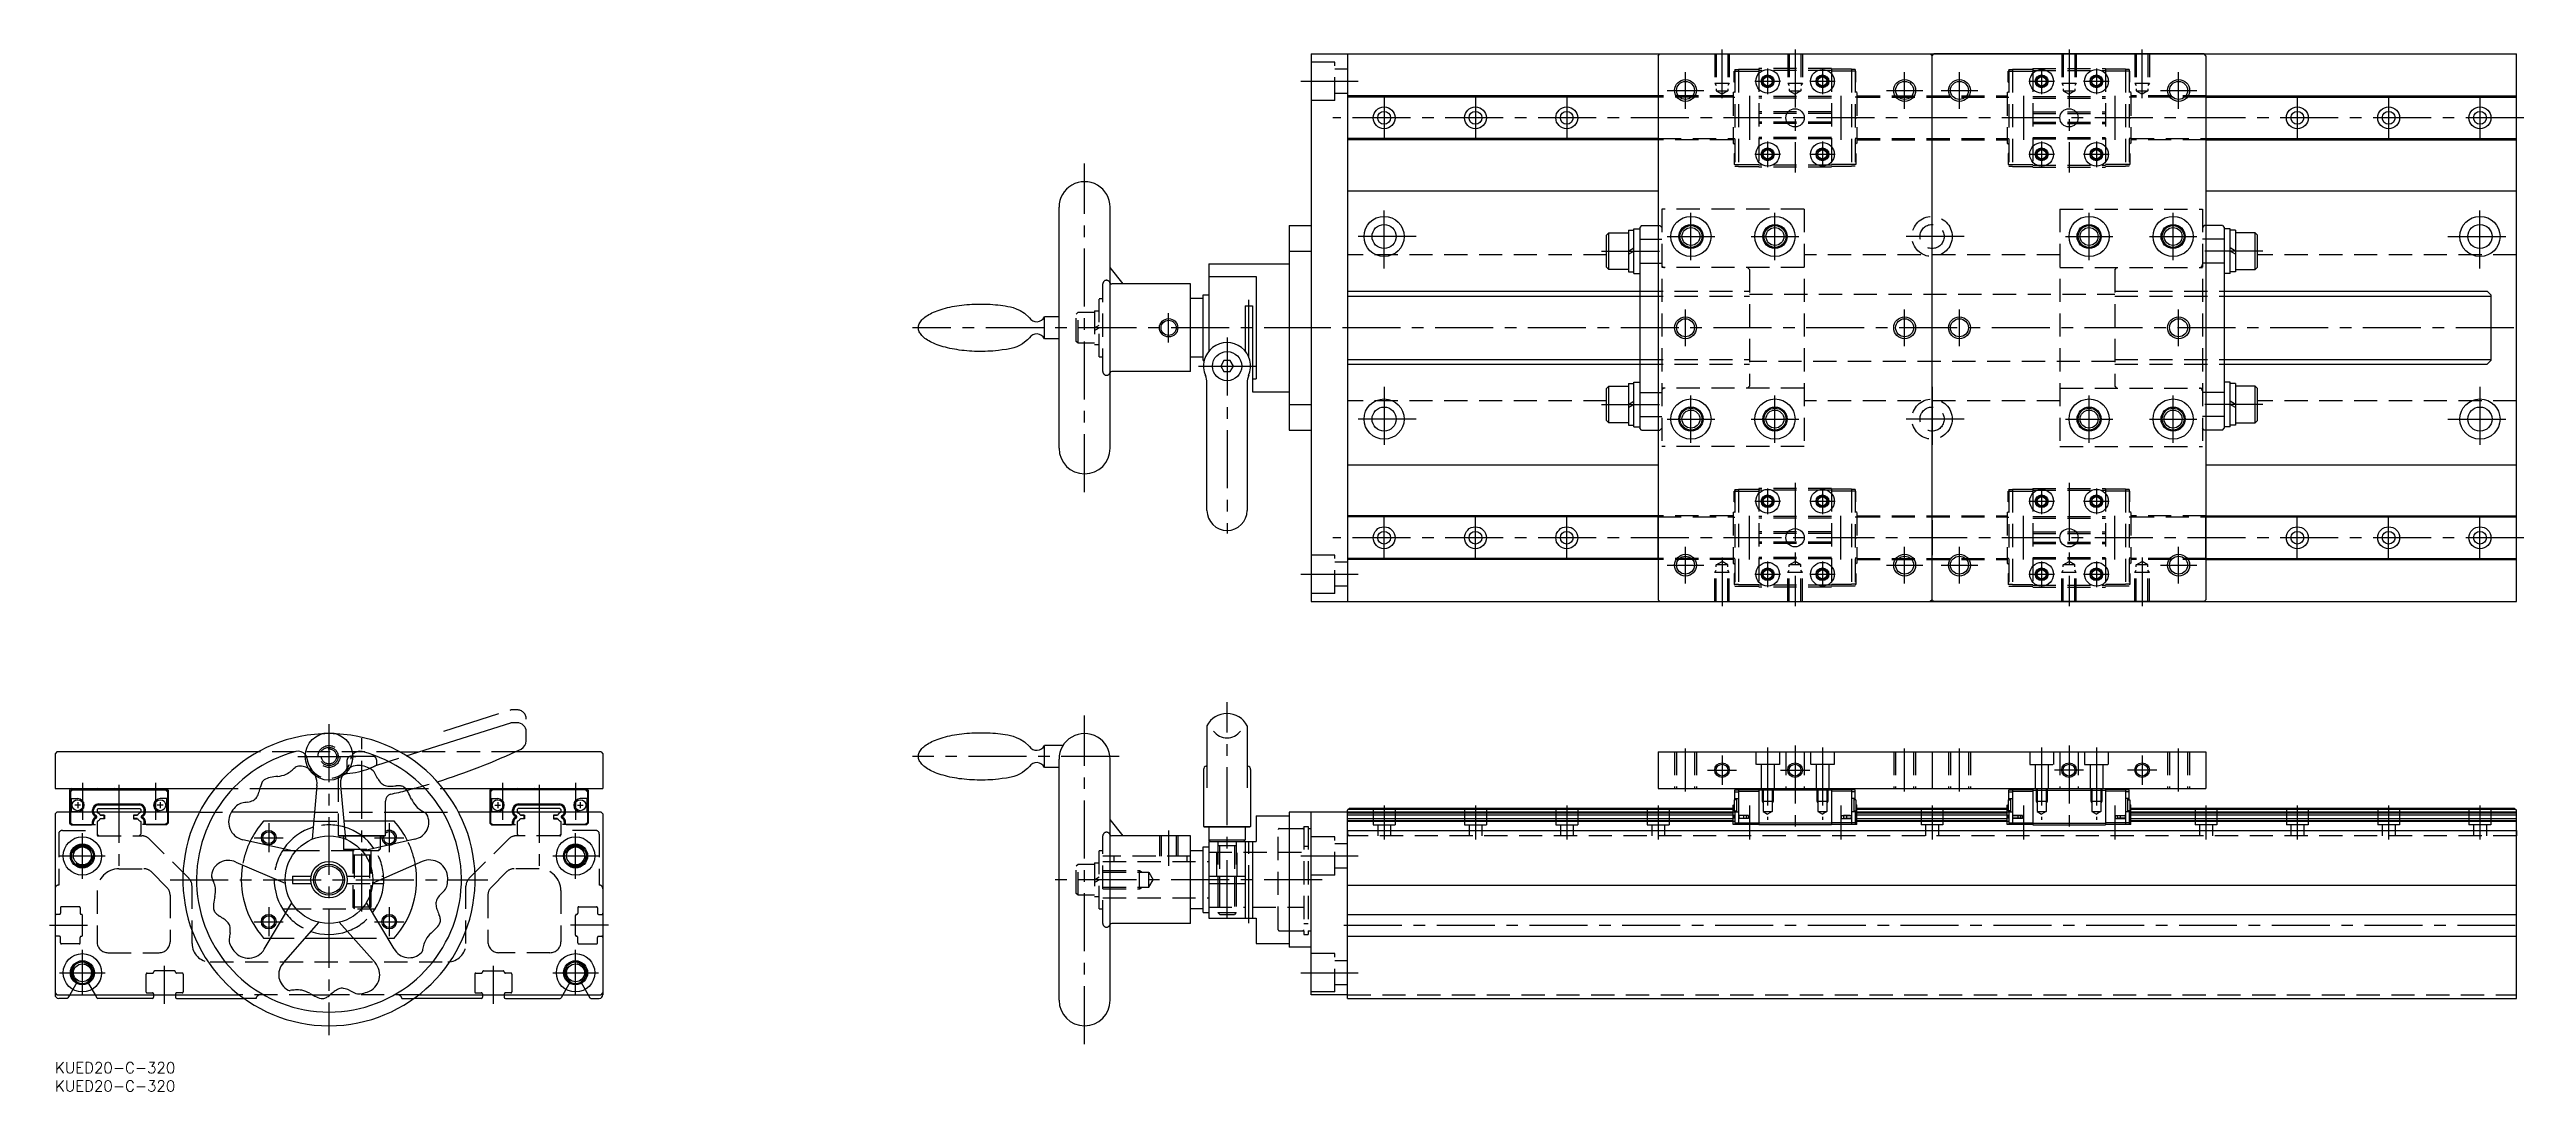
# Model space of a CAD drawing. Extents: x -2 to 677, y -8 to 277.
import ezdxf

# ---------------------------------------------------------------- set-up
doc = ezdxf.new("R2010")
doc.units = 0
doc.header["$LTSCALE"] = 0.5
for name, pattern in [('CENTER', [50.8, 31.75, -6.35, 6.35, -6.35]), ('DASHED', [19.05, 12.7, -6.35]), ('PHANTOM', [63.5, 31.75, -6.35, 6.35, -6.35, 6.35, -6.35])]:
    doc.linetypes.add(name, pattern=pattern)
for name, color, linetype in [('MSM_CENTER', 1, 'CENTER'), ('MSM_CONTINUOUS', 7, 'CONTINUOUS'), ('MSM_DASHED', 4, 'DASHED'), ('MSM_IMAGINARY', 6, 'PHANTOM'), ('MSM_NARROW', 5, 'CONTINUOUS'), ('MSM_PART_NUMBER', 7, 'CONTINUOUS')]:
    doc.layers.add(name, color=color, linetype=linetype)
doc.styles.get("Standard").update_dxf_attribs({"font": 'txt.shx', "height": 3, "bigfont": 'bigfont.shx'})

# ---------------------------------------------------------------- blocks, each defined once
blk = doc.blocks.new('*U2')
at = {"layer": 'MSM_PART_NUMBER'}
blk.add_text('KUED20-C-320', height=3, dxfattribs=at).set_placement((0, -3))
blk = doc.blocks.new('*U3')
at = {"layer": 'MSM_PART_NUMBER'}
blk.add_text('KUED20-C-320', height=3, dxfattribs=at).set_placement((0, -8))

msp = doc.modelspace()

# ---------------------------------------------------------------- linework, layer by layer
at = {"layer": 'MSM_CENTER'}
for p, q in [((456.36, 264.01), (456.36, 277.34)), ((468.86, 272.14), (468.86, 265.14)), ((476.36, 277.34), (476.36, 243.64)), ((483.86, 272.14), (483.86, 265.14)), ((543.86, 272.14), (543.86, 265.14)), ((551.36, 277.34), (551.36, 243.64)), ((558.86, 272.14), (558.86, 265.14)), ((571.36, 264.01), (571.36, 277.34)), ((341.02, 268.64), (356.76, 268.64)), ((363.86, 264.64), (363.86, 252.64)), ((388.86, 264.64), (388.86, 252.64)), ((413.86, 264.64), (413.86, 252.64)), ((438.86, 264.64), (438.86, 252.64)), ((441.36, 266.14), (451.36, 266.14)), ((446.36, 261.14), (446.36, 271.14)), ((463.86, 264.64), (463.86, 252.64)), ((465.36, 268.64), (472.36, 268.64)), ((480.36, 268.64), (487.36, 268.64)), ((488.86, 264.64), (488.86, 252.64)), ((501.36, 266.14), (511.36, 266.14)), ((506.36, 261.14), (506.36, 271.14)), ((516.36, 266.14), (526.36, 266.14)), ((521.36, 261.14), (521.36, 271.14)), ((538.86, 264.64), (538.86, 252.64)), ((540.36, 268.64), (547.36, 268.64)), ((555.36, 268.64), (562.36, 268.64)), ((563.86, 264.64), (563.86, 252.64)), ((576.36, 266.14), (586.36, 266.14)), ((581.36, 261.14), (581.36, 271.14)), ((588.86, 264.64), (588.86, 252.64)), ((613.86, 264.64), (613.86, 252.64)), ((638.86, 264.64), (638.86, 252.64)), ((663.86, 264.64), (663.86, 252.64)), ((675.88, 258.64), (349.83, 258.64)), ((513.86, 253.84), (513.86, 263.44)), ((468.86, 252.14), (468.86, 245.14)), ((483.86, 252.14), (483.86, 245.14)), ((543.86, 252.14), (543.86, 245.14)), ((558.86, 252.14), (558.86, 245.14)), ((281.86, 156.14), (281.86, 246.14)), ((465.36, 248.64), (472.36, 248.64)), ((480.36, 248.64), (487.36, 248.64)), ((540.36, 248.64), (547.36, 248.64)), ((555.36, 248.64), (562.36, 248.64)), ((363.86, 217.34), (363.86, 234.94)), ((447.86, 219.64), (447.86, 232.64)), ((470.86, 219.64), (470.86, 232.64)), ((513.86, 217.34), (513.86, 234.94)), ((556.86, 219.64), (556.86, 232.64)), ((579.86, 219.64), (579.86, 232.64)), ((663.86, 217.34), (663.86, 234.94)), ((372.66, 226.14), (355.06, 226.14)), ((441.36, 226.14), (454.36, 226.14)), ((464.36, 226.14), (477.36, 226.14)), ((522.66, 226.14), (505.06, 226.14)), ((550.36, 226.14), (563.36, 226.14)), ((573.36, 226.14), (586.36, 226.14)), ((655.06, 226.14), (672.66, 226.14)), ((423.34, 222.14), (441.86, 222.14)), ((604.38, 222.14), (585.86, 222.14)), ((304.86, 197.14), (304.86, 205.14)), ((326.86, 192.99), (326.86, 208.81)), ((446.36, 196.14), (446.36, 206.14)), ((506.36, 196.14), (506.36, 206.14)), ((521.36, 196.14), (521.36, 206.14)), ((581.36, 196.14), (581.36, 206.14)), ((346.86, 201.14), (234.71, 201.14)), ((320.86, 198.47), (320.86, 144.76)), ((673.11, 201.14), (342.36, 201.14)), ((313.03, 190.64), (328.69, 190.64)), ((363.86, 184.94), (363.86, 167.34)), ((513.86, 184.94), (513.86, 167.34)), ((663.86, 184.94), (663.86, 167.34)), ((423.34, 180.14), (441.86, 180.14)), ((447.86, 169.64), (447.86, 182.64)), ((470.86, 169.64), (470.86, 182.64)), ((556.86, 169.64), (556.86, 182.64)), ((579.86, 169.64), (579.86, 182.64)), ((604.38, 180.14), (585.86, 180.14)), ((372.66, 176.14), (355.06, 176.14)), ((441.36, 176.14), (454.36, 176.14)), ((464.36, 176.14), (477.36, 176.14)), ((522.66, 176.14), (505.06, 176.14)), ((550.36, 176.14), (563.36, 176.14)), ((573.36, 176.14), (586.36, 176.14)), ((655.06, 176.14), (672.66, 176.14)), ((468.86, 157.14), (468.86, 150.14)), ((476.36, 158.64), (476.36, 124.93)), ((483.86, 157.14), (483.86, 150.14)), ((543.86, 157.14), (543.86, 150.14)), ((551.36, 158.64), (551.36, 124.93)), ((558.86, 157.14), (558.86, 150.14)), ((363.86, 137.64), (363.86, 149.64)), ((388.86, 137.64), (388.86, 149.64)), ((413.86, 137.64), (413.86, 149.64)), ((438.86, 137.64), (438.86, 149.64)), ((463.86, 137.64), (463.86, 149.64)), ((465.36, 153.64), (472.36, 153.64)), ((480.36, 153.64), (487.36, 153.64)), ((488.86, 137.64), (488.86, 149.64)), ((538.86, 137.64), (538.86, 149.64)), ((540.36, 153.64), (547.36, 153.64)), ((555.36, 153.64), (562.36, 153.64)), ((563.86, 137.64), (563.86, 149.64)), ((588.86, 137.64), (588.86, 149.64)), ((613.86, 137.64), (613.86, 149.64)), ((638.86, 137.64), (638.86, 149.64)), ((663.86, 137.64), (663.86, 149.64)), ((675.88, 143.64), (349.83, 143.64)), ((513.86, 148.44), (513.86, 138.84)), ((441.36, 136.14), (451.36, 136.14)), ((446.36, 131.14), (446.36, 141.14)), ((456.36, 138.27), (456.36, 124.93)), ((468.86, 137.14), (468.86, 130.14)), ((483.86, 137.14), (483.86, 130.14)), ((501.36, 136.14), (511.36, 136.14)), ((506.36, 131.14), (506.36, 141.14)), ((516.36, 136.14), (526.36, 136.14)), ((521.36, 131.14), (521.36, 141.14)), ((543.86, 137.14), (543.86, 130.14)), ((558.86, 137.14), (558.86, 130.14)), ((571.36, 138.27), (571.36, 124.93)), ((576.36, 136.14), (586.36, 136.14)), ((581.36, 131.14), (581.36, 141.14)), ((341.02, 133.64), (356.76, 133.64)), ((465.36, 133.64), (472.36, 133.64)), ((480.36, 133.64), (487.36, 133.64)), ((540.36, 133.64), (547.36, 133.64)), ((555.36, 133.64), (562.36, 133.64)), ((281.86, 5), (281.86, 95)), ((320.86, 39.5), (320.86, 98.6)), ((75, 92.56), (75, 7.44)), ((84, 41.27), (84, 88.8)), ((66.5, 83.75), (83.5, 83.75)), ((291.36, 83.75), (234.71, 83.75)), ((446.36, 74.12), (446.36, 85.88)), ((456.36, 84), (456.36, 76)), ((468.86, 86.23), (468.86, 66.42)), ((476.36, 86.75), (476.36, 63.5)), ((483.86, 86.23), (483.86, 66.42)), ((506.36, 74.12), (506.36, 85.88)), ((521.36, 74.12), (521.36, 85.88)), ((543.86, 86.23), (543.86, 66.42)), ((551.36, 86.75), (551.36, 63.5)), ((558.86, 86.23), (558.86, 66.42)), ((571.36, 84), (571.36, 76)), ((581.36, 74.12), (581.36, 85.88)), ((7.5, 76.5), (7.5, 66.42)), ((17.5, 76), (17.5, 52.07)), ((27.5, 76.5), (27.5, 66.42)), ((122.5, 76.5), (122.5, 66.42)), ((132.5, 76), (132.5, 52.07)), ((142.5, 76.5), (142.5, 66.42)), ((452.36, 80), (460.36, 80)), ((472.36, 80), (480.36, 80)), ((555.36, 80), (547.36, 80)), ((575.36, 80), (567.36, 80)), ((363.86, 70.32), (363.86, 60.98)), ((388.86, 70.32), (388.86, 60.98)), ((413.86, 70.32), (413.86, 60.98)), ((438.86, 70.32), (438.86, 60.98)), ((463.86, 70.32), (463.86, 60.98)), ((488.86, 70.32), (488.86, 60.98)), ((513.86, 70.32), (513.86, 60.98)), ((538.86, 70.32), (538.86, 60.98)), ((563.86, 70.32), (563.86, 60.98)), ((588.86, 70.32), (588.86, 60.98)), ((613.86, 70.32), (613.86, 60.98)), ((638.86, 70.32), (638.86, 60.98)), ((663.86, 70.32), (663.86, 60.98)), ((7.5, 50.25), (7.5, 62.75)), ((54.5, 61.5), (62.5, 61.5)), ((58.5, 65.5), (58.5, 57.5)), ((87.5, 61.5), (95.5, 61.5)), ((91.5, 65.5), (91.5, 57.5)), ((142.5, 50.25), (142.5, 62.75)), ((304.86, 63.43), (304.86, 53.81)), ((326.86, 38.07), (326.86, 61.95)), ((1.25, 56.5), (13.75, 56.5)), ((136.25, 56.5), (148.75, 56.5)), ((341.02, 56.5), (356.76, 56.5)), ((31.55, 50), (118.45, 50)), ((346.86, 50), (272.36, 50)), ((58.5, 42.5), (58.5, 34.5)), ((91.5, 42.5), (91.5, 34.5)), ((-1.5, 37.5), (8.88, 37.5)), ((54.5, 38.5), (62.5, 38.5)), ((87.5, 38.5), (95.5, 38.5)), ((151.5, 37.5), (141.12, 37.5)), ((352.87, 37.5), (676.59, 37.5)), ((7.5, 18.25), (7.5, 30.75)), ((142.5, 18.25), (142.5, 30.75)), ((1.25, 24.5), (13.75, 24.5)), ((30, 16), (30, 26.38)), ((120, 16), (120, 26.38)), ((136.25, 24.5), (148.75, 24.5)), ((341.02, 24.5), (356.76, 24.5))]:
    msp.add_line(p, q, dxfattribs=at)
at = {"layer": 'MSM_CONTINUOUS'}
for p, q in [((343.86, 276.14), (673.86, 276.14)), ((343.86, 276.14), (343.86, 126.14)), ((353.86, 276.14), (353.86, 126.14)), ((438.86, 275.64), (439.36, 276.14)), ((438.86, 275.64), (438.86, 126.64)), ((439.36, 276.14), (513.36, 276.14)), ((513.86, 275.64), (513.36, 276.14)), ((513.86, 275.64), (514.36, 276.14)), ((513.86, 126.64), (513.86, 275.64)), ((588.36, 276.14), (514.36, 276.14)), ((588.86, 275.64), (588.36, 276.14)), ((588.86, 275.64), (588.86, 126.64)), ((673.86, 126.14), (673.86, 276.14)), ((438.86, 264.64), (353.86, 264.64)), ((588.86, 264.64), (673.86, 264.64)), ((438.86, 264.34), (353.86, 264.34)), ((588.86, 264.34), (673.86, 264.34)), ((438.86, 252.94), (353.86, 252.94)), ((438.86, 252.64), (353.86, 252.64)), ((588.86, 252.94), (673.86, 252.94)), ((588.86, 252.64), (673.86, 252.64)), ((353.86, 238.64), (438.86, 238.64)), ((588.86, 238.64), (673.86, 238.64)), ((274.86, 168.14), (274.86, 234.14)), ((288.86, 168.14), (288.86, 234.14)), ((337.86, 229.14), (343.86, 229.14)), ((337.86, 229.14), (337.86, 173.14)), ((424.76, 226.54), (425.36, 227.14)), ((424.76, 217.74), (424.76, 226.54)), ((425.36, 227.14), (430.76, 227.14)), ((425.36, 217.14), (425.36, 227.14)), ((430.76, 227.84), (432.26, 227.84)), ((430.76, 227.84), (430.76, 216.44)), ((432.26, 216.04), (432.26, 228.24)), ((432.26, 228.24), (433.86, 228.24)), ((434.36, 229.14), (433.86, 228.64)), ((433.86, 228.64), (433.86, 173.64)), ((434.36, 229.14), (438.86, 229.14)), ((593.36, 229.14), (588.86, 229.14)), ((593.36, 229.14), (593.86, 228.64)), ((593.86, 228.64), (593.86, 173.64)), ((595.46, 228.24), (593.86, 228.24)), ((595.46, 216.04), (595.46, 228.24)), ((596.96, 227.84), (595.46, 227.84)), ((596.96, 227.84), (596.96, 216.44)), ((602.36, 227.14), (596.96, 227.14)), ((602.96, 226.54), (602.36, 227.14)), ((602.36, 217.14), (602.36, 227.14)), ((602.96, 217.74), (602.96, 226.54)), ((292.41, 213.14), (288.86, 217.65)), ((315.86, 218.64), (315.86, 194.7)), ((315.86, 218.64), (337.86, 218.64)), ((337.86, 222.16), (343.86, 222.16)), ((425.36, 217.14), (424.76, 217.74)), ((430.76, 217.14), (425.36, 217.14)), ((430.76, 222.14), (432.26, 223)), ((430.76, 221.27), (432.26, 222.14)), ((596.96, 222.14), (595.46, 223)), ((596.96, 221.27), (595.46, 222.14)), ((596.96, 217.14), (602.36, 217.14)), ((602.36, 217.14), (602.96, 217.74)), ((310.86, 213.14), (289.28, 213.14)), ((310.86, 189.14), (310.86, 213.14)), ((315.86, 215.14), (328.86, 215.14)), ((328.86, 215.14), (328.86, 187.14)), ((353.86, 211.14), (433.86, 211.14)), ((430.76, 216.44), (432.26, 216.44)), ((432.26, 216.04), (433.86, 216.04)), ((595.46, 216.04), (593.86, 216.04)), ((593.86, 211.14), (665.86, 211.14)), ((596.96, 216.44), (595.46, 216.44)), ((665.86, 211.14), (666.86, 210.14)), ((237.32, 203.3), (237.57, 203.56)), ((237.57, 203.56), (237.85, 203.81)), ((237.85, 203.81), (238.15, 204.06)), ((238.15, 204.06), (238.49, 204.3)), ((238.49, 204.3), (238.85, 204.54)), ((238.85, 204.54), (239.23, 204.77)), ((239.23, 204.77), (239.65, 204.99)), ((239.65, 204.99), (240.08, 205.21)), ((240.08, 205.21), (240.54, 205.42)), ((240.54, 205.42), (241.02, 205.62)), ((241.02, 205.62), (241.53, 205.82)), ((241.53, 205.82), (242.05, 206)), ((242.05, 206), (242.6, 206.18)), ((242.6, 206.18), (243.16, 206.35)), ((243.16, 206.35), (243.74, 206.51)), ((243.74, 206.51), (244.34, 206.66)), ((244.34, 206.66), (244.96, 206.8)), ((244.96, 206.8), (245.59, 206.93)), ((245.59, 206.93), (246.23, 207.05)), ((246.23, 207.05), (246.89, 207.16)), ((246.89, 207.16), (247.56, 207.26)), ((247.56, 207.26), (248.24, 207.35)), ((248.24, 207.35), (248.92, 207.43)), ((248.92, 207.43), (249.62, 207.49)), ((249.62, 207.49), (250.32, 207.55)), ((250.32, 207.55), (251.03, 207.59)), ((251.03, 207.59), (251.74, 207.62)), ((251.74, 207.62), (252.46, 207.65)), ((252.46, 207.65), (253.17, 207.64)), ((253.17, 207.64), (253.89, 207.64)), ((253.89, 207.64), (254.61, 207.64)), ((254.61, 207.64), (255.33, 207.62)), ((255.33, 207.62), (256.04, 207.58)), ((256.04, 207.58), (256.74, 207.53)), ((256.74, 207.53), (257.44, 207.47)), ((257.44, 207.47), (258.14, 207.4)), ((258.14, 207.4), (258.82, 207.32)), ((258.82, 207.32), (259.5, 207.23)), ((259.5, 207.23), (260.16, 207.13)), ((260.16, 207.13), (260.82, 207.01)), ((260.82, 207.01), (261.55, 206.84)), ((261.55, 206.84), (262.26, 206.65)), ((262.26, 206.65), (263.16, 206.34)), ((263.16, 206.34), (264.25, 205.83)), ((264.25, 205.83), (265.41, 205.11)), ((265.41, 205.11), (266.75, 203.87)), ((274.86, 204.14), (270.86, 204.14)), ((270.86, 198.14), (270.86, 204.14)), ((314.36, 209.14), (310.86, 209.14)), ((314.36, 192.14), (314.36, 210.14)), ((314.36, 210.14), (315.86, 210.14)), ((325.86, 207.14), (325.86, 194.7)), ((325.86, 207.14), (327.86, 207.14)), ((327.86, 207.14), (327.86, 183.64)), ((666.86, 210.14), (666.86, 192.14)), ((236.36, 201.16), (236.38, 201.43)), ((236.38, 200.88), (236.36, 201.16)), ((236.38, 201.43), (236.42, 201.7)), ((236.42, 200.61), (236.38, 200.88)), ((236.42, 201.7), (236.5, 201.97)), ((236.5, 200.34), (236.42, 200.61)), ((236.5, 201.97), (236.6, 202.24)), ((236.6, 200.07), (236.5, 200.34)), ((236.6, 202.24), (236.74, 202.51)), ((236.74, 199.8), (236.6, 200.07)), ((236.74, 202.51), (236.9, 202.78)), ((236.9, 199.53), (236.74, 199.8)), ((236.9, 202.78), (237.09, 203.04)), ((237.09, 199.27), (236.9, 199.53)), ((237.09, 203.04), (237.32, 203.3)), ((237.32, 199.01), (237.09, 199.27)), ((237.57, 198.75), (237.32, 199.01)), ((237.85, 198.5), (237.57, 198.75)), ((238.15, 198.25), (237.85, 198.5)), ((238.49, 198.01), (238.15, 198.25)), ((238.85, 197.78), (238.49, 198.01)), ((239.23, 197.55), (238.85, 197.78)), ((239.65, 197.32), (239.23, 197.55)), ((240.08, 197.1), (239.65, 197.32)), ((240.54, 196.89), (240.08, 197.1)), ((241.02, 196.69), (240.54, 196.89)), ((241.53, 196.5), (241.02, 196.69)), ((264.84, 196.7), (264.07, 196.29)), ((265.44, 197.17), (264.84, 196.7)), ((266.25, 197.86), (265.44, 197.17)), ((266.75, 198.41), (266.25, 197.86)), ((274.86, 198.14), (270.86, 198.14)), ((242.05, 196.31), (241.53, 196.5)), ((242.6, 196.13), (242.05, 196.31)), ((243.16, 195.96), (242.6, 196.13)), ((243.74, 195.8), (243.16, 195.96)), ((244.34, 195.65), (243.74, 195.8)), ((244.96, 195.51), (244.34, 195.65)), ((245.59, 195.38), (244.96, 195.51)), ((246.23, 195.26), (245.59, 195.38)), ((246.89, 195.15), (246.23, 195.26)), ((247.56, 195.05), (246.89, 195.15)), ((248.24, 194.96), (247.56, 195.05)), ((248.92, 194.89), (248.24, 194.96)), ((249.62, 194.82), (248.92, 194.89)), ((250.32, 194.76), (249.62, 194.82)), ((251.03, 194.72), (250.32, 194.76)), ((251.74, 194.69), (251.03, 194.72)), ((252.46, 194.65), (251.74, 194.69)), ((253.18, 194.64), (252.46, 194.65)), ((253.89, 194.66), (253.18, 194.64)), ((254.61, 194.67), (253.89, 194.66)), ((255.33, 194.7), (254.61, 194.67)), ((256.04, 194.73), (255.33, 194.7)), ((256.74, 194.78), (256.04, 194.73)), ((257.44, 194.84), (256.74, 194.78)), ((258.31, 194.95), (257.44, 194.84)), ((259.33, 195.06), (258.31, 194.95)), ((260.49, 195.23), (259.33, 195.06)), ((261.74, 195.45), (260.49, 195.23)), ((262.52, 195.65), (261.74, 195.45)), ((263.32, 195.94), (262.52, 195.65)), ((264.07, 196.29), (263.32, 195.94)), ((310.86, 193.14), (314.36, 193.14)), ((314.36, 192.14), (314.59, 192.14)), ((320, 192.14), (319.13, 190.64)), ((319.13, 190.64), (320, 189.14)), ((321.73, 192.14), (320, 192.14)), ((322.59, 190.64), (321.73, 192.14)), ((321.73, 189.14), (322.59, 190.64)), ((353.86, 191.14), (433.86, 191.14)), ((593.86, 191.14), (665.86, 191.14)), ((666.86, 192.14), (665.86, 191.14)), ((310.86, 189.14), (289.28, 189.14)), ((315.36, 151.14), (315.36, 186.1)), ((320, 189.14), (321.73, 189.14)), ((326.37, 186.1), (326.37, 151.14)), ((327.86, 187.14), (328.86, 187.14)), ((327.86, 183.64), (337.86, 183.64)), ((424.76, 184.54), (425.36, 185.14)), ((424.76, 175.74), (424.76, 184.54)), ((425.36, 185.14), (430.76, 185.14)), ((425.36, 175.14), (425.36, 185.14)), ((430.76, 185.84), (432.26, 185.84)), ((430.76, 185.84), (430.76, 174.44)), ((432.26, 174.04), (432.26, 186.24)), ((432.26, 186.24), (433.86, 186.24)), ((595.46, 186.24), (593.86, 186.24)), ((595.46, 174.04), (595.46, 186.24)), ((596.96, 185.84), (595.46, 185.84)), ((596.96, 185.84), (596.96, 174.44)), ((602.36, 185.14), (596.96, 185.14)), ((602.96, 184.54), (602.36, 185.14)), ((602.36, 175.14), (602.36, 185.14)), ((602.96, 175.74), (602.96, 184.54)), ((337.86, 180.12), (343.86, 180.12)), ((430.76, 180.14), (432.26, 181)), ((430.76, 179.27), (432.26, 180.14)), ((596.96, 180.14), (595.46, 181)), ((596.96, 179.27), (595.46, 180.14)), ((337.86, 173.14), (343.86, 173.14)), ((425.36, 175.14), (424.76, 175.74)), ((430.76, 175.14), (425.36, 175.14)), ((430.76, 174.44), (432.26, 174.44)), ((432.26, 174.04), (433.86, 174.04)), ((434.36, 173.14), (433.86, 173.64)), ((434.36, 173.14), (438.86, 173.14)), ((593.36, 173.14), (588.86, 173.14)), ((593.36, 173.14), (593.86, 173.64)), ((595.46, 174.04), (593.86, 174.04)), ((596.96, 174.44), (595.46, 174.44)), ((596.96, 175.14), (602.36, 175.14)), ((602.36, 175.14), (602.96, 175.74)), ((353.86, 163.64), (438.86, 163.64)), ((588.86, 163.64), (673.86, 163.64)), ((438.86, 149.64), (353.86, 149.64)), ((438.86, 149.34), (353.86, 149.34)), ((588.86, 149.64), (673.86, 149.64)), ((588.86, 149.34), (673.86, 149.34)), ((438.86, 137.94), (353.86, 137.94)), ((438.86, 137.64), (353.86, 137.64)), ((588.86, 137.94), (673.86, 137.94)), ((588.86, 137.64), (673.86, 137.64)), ((343.86, 126.14), (673.86, 126.14)), ((438.86, 126.64), (439.36, 126.14)), ((439.36, 126.14), (513.36, 126.14)), ((513.86, 126.64), (513.36, 126.14)), ((513.86, 126.64), (514.36, 126.14)), ((588.36, 126.14), (514.36, 126.14)), ((588.86, 126.64), (588.36, 126.14)), ((96.16, 83.95), (124.74, 93)), ((126.5, 93), (124.74, 93)), ((129, 88.04), (129, 90.5)), ((240.54, 88.03), (241.02, 88.23)), ((241.02, 88.23), (241.53, 88.43)), ((241.53, 88.43), (242.05, 88.61)), ((242.05, 88.61), (242.6, 88.79)), ((242.6, 88.79), (243.16, 88.96)), ((243.16, 88.96), (243.74, 89.12)), ((243.74, 89.12), (244.34, 89.27)), ((244.34, 89.27), (244.96, 89.41)), ((244.96, 89.41), (245.59, 89.54)), ((245.59, 89.54), (246.23, 89.66)), ((246.23, 89.66), (246.89, 89.77)), ((246.89, 89.77), (247.56, 89.87)), ((247.56, 89.87), (248.24, 89.96)), ((248.24, 89.96), (248.92, 90.04)), ((248.92, 90.04), (249.62, 90.11)), ((249.62, 90.11), (250.32, 90.16)), ((250.32, 90.16), (251.03, 90.2)), ((251.03, 90.2), (251.74, 90.24)), ((251.74, 90.24), (252.46, 90.26)), ((252.46, 90.26), (253.17, 90.25)), ((253.17, 90.25), (253.89, 90.25)), ((253.89, 90.25), (254.61, 90.25)), ((254.61, 90.25), (255.33, 90.23)), ((255.33, 90.23), (256.04, 90.19)), ((256.04, 90.19), (256.74, 90.14)), ((256.74, 90.14), (257.44, 90.09)), ((257.44, 90.09), (258.14, 90.02)), ((258.14, 90.02), (258.82, 89.93)), ((258.82, 89.93), (259.5, 89.84)), ((259.5, 89.84), (260.16, 89.74)), ((260.16, 89.74), (260.82, 89.63)), ((260.82, 89.63), (261.55, 89.45)), ((261.55, 89.45), (262.26, 89.27)), ((262.26, 89.27), (263.16, 88.96)), ((263.16, 88.96), (264.25, 88.44)), ((264.25, 88.44), (265.41, 87.72)), ((315.36, 92.15), (315.36, 75.17)), ((326.37, 92.15), (326.37, 75.17)), ((0.5, 85), (0, 84.5)), ((0, 84.5), (0, 75)), ((55.64, 85), (0.5, 85)), ((94.36, 85), (99.44, 85)), ((149.5, 85), (125.88, 85)), ((149.5, 85), (150, 84.5)), ((150, 84.5), (150, 75)), ((236.36, 83.77), (236.38, 84.04)), ((236.38, 83.5), (236.36, 83.77)), ((236.38, 84.04), (236.42, 84.31)), ((236.42, 83.22), (236.38, 83.5)), ((236.42, 84.31), (236.5, 84.59)), ((236.5, 82.95), (236.42, 83.22)), ((236.5, 84.59), (236.6, 84.86)), ((236.6, 82.68), (236.5, 82.95)), ((236.6, 84.86), (236.74, 85.13)), ((236.74, 82.41), (236.6, 82.68)), ((236.74, 85.13), (236.9, 85.39)), ((236.9, 82.15), (236.74, 82.41)), ((236.9, 85.39), (237.09, 85.66)), ((237.09, 81.88), (236.9, 82.15)), ((237.09, 85.66), (237.32, 85.92)), ((237.32, 81.62), (237.09, 81.88)), ((237.32, 85.92), (237.57, 86.17)), ((237.57, 81.37), (237.32, 81.62)), ((237.57, 86.17), (237.85, 86.42)), ((237.85, 86.42), (238.15, 86.67)), ((238.15, 86.67), (238.49, 86.91)), ((238.49, 86.91), (238.85, 87.15)), ((238.85, 87.15), (239.23, 87.38)), ((239.23, 87.38), (239.65, 87.6)), ((239.65, 87.6), (240.08, 87.82)), ((240.08, 87.82), (240.54, 88.03)), ((265.41, 87.72), (266.75, 86.48)), ((275.95, 86.75), (270.86, 86.75)), ((270.86, 80.75), (270.86, 86.75)), ((274.86, 17), (274.86, 83)), ((288.86, 17), (288.86, 83)), ((438.86, 85), (438.86, 75)), ((438.86, 85), (588.86, 85)), ((513.86, 85), (513.86, 75)), ((588.86, 85), (588.86, 75)), ((0, 75), (43.78, 75)), ((4.5, 75), (4, 74.5)), ((4.7, 74.7), (4.2, 74.2)), ((4.75, 74.6), (4.25, 74.1)), ((4.7, 74.7), (30.3, 74.7)), ((4.75, 74.6), (30.25, 74.6)), ((12.1, 74.75), (11.7, 75)), ((12.1, 74.75), (22.9, 74.75)), ((16.3, 75), (15.9, 74.75)), ((18.7, 75), (19.1, 74.75)), ((22.9, 74.75), (23.3, 75)), ((30.25, 74.6), (30.75, 74.1)), ((30.3, 74.7), (30.8, 74.2)), ((30.5, 75), (31, 74.5)), ((56.13, 75), (71.63, 75)), ((71.7, 75.78), (70.38, 61.07)), ((78.14, 75.79), (79.56, 61.1)), ((78.22, 75), (95.89, 75)), ((79.38, 78.94), (79.94, 79.1)), ((80, 79.1), (80, 79.6)), ((106.22, 75), (150, 75)), ((119.5, 75), (119, 74.5)), ((119.7, 74.7), (119.2, 74.2)), ((119.75, 74.6), (119.25, 74.1)), ((145.3, 74.7), (119.7, 74.7)), ((145.25, 74.6), (119.75, 74.6)), ((127.1, 74.75), (126.7, 75)), ((137.9, 74.75), (127.1, 74.75)), ((131.3, 75), (130.9, 74.75)), ((133.7, 75), (134.1, 74.75)), ((137.9, 74.75), (138.3, 75)), ((145.25, 74.6), (145.75, 74.1)), ((145.3, 74.7), (145.8, 74.2)), ((145.5, 75), (146, 74.5)), ((237.85, 81.11), (237.57, 81.37)), ((238.15, 80.87), (237.85, 81.11)), ((238.49, 80.63), (238.15, 80.87)), ((238.85, 80.39), (238.49, 80.63)), ((239.23, 80.16), (238.85, 80.39)), ((239.65, 79.93), (239.23, 80.16)), ((240.08, 79.72), (239.65, 79.93)), ((240.54, 79.51), (240.08, 79.72)), ((241.02, 79.3), (240.54, 79.51)), ((241.53, 79.11), (241.02, 79.3)), ((242.05, 78.92), (241.53, 79.11)), ((242.6, 78.75), (242.05, 78.92)), ((243.16, 78.58), (242.6, 78.75)), ((243.74, 78.42), (243.16, 78.58)), ((244.34, 78.27), (243.74, 78.42)), ((244.96, 78.12), (244.34, 78.27)), ((245.59, 77.99), (244.96, 78.12)), ((246.23, 77.87), (245.59, 77.99)), ((246.89, 77.76), (246.23, 77.87)), ((247.56, 77.66), (246.89, 77.76)), ((248.24, 77.58), (247.56, 77.66)), ((248.92, 77.5), (248.24, 77.58)), ((249.62, 77.43), (248.92, 77.5)), ((250.32, 77.38), (249.62, 77.43)), ((251.03, 77.33), (250.32, 77.38)), ((251.74, 77.3), (251.03, 77.33)), ((252.46, 77.27), (251.74, 77.3)), ((253.18, 77.25), (252.46, 77.27)), ((253.89, 77.27), (253.18, 77.25)), ((254.61, 77.28), (253.89, 77.27)), ((255.33, 77.31), (254.61, 77.28)), ((256.04, 77.35), (255.33, 77.31)), ((256.74, 77.39), (256.04, 77.35)), ((257.44, 77.45), (256.74, 77.39)), ((258.31, 77.57), (257.44, 77.45)), ((259.33, 77.67), (258.31, 77.57)), ((260.49, 77.84), (259.33, 77.67)), ((261.74, 78.06), (260.49, 77.84)), ((262.52, 78.26), (261.74, 78.06)), ((263.32, 78.56), (262.52, 78.26)), ((264.07, 78.9), (263.32, 78.56)), ((264.84, 79.31), (264.07, 78.9)), ((265.44, 79.78), (264.84, 79.31)), ((266.25, 80.47), (265.44, 79.78)), ((266.75, 81.02), (266.25, 80.47)), ((274.86, 80.75), (270.86, 80.75)), ((314.42, 80.17), (314.42, 64.59)), ((315.15, 81.13), (315.36, 81.19)), ((326.58, 81.13), (326.37, 81.19)), ((327.3, 80.17), (327.3, 64.59)), ((438.86, 75), (588.86, 75)), ((459.91, 71.9), (459.91, 74.6)), ((459.91, 74.6), (460.91, 74.6)), ((460.91, 74.7), (460.91, 65.1)), ((460.91, 74.7), (466.41, 74.7)), ((466.41, 75), (466.41, 65)), ((486.31, 75), (486.31, 65)), ((491.81, 74.7), (486.31, 74.7)), ((491.81, 74.7), (491.81, 65.1)), ((492.81, 74.6), (491.81, 74.6)), ((492.81, 71.9), (492.81, 74.6)), ((534.91, 71.9), (534.91, 74.6)), ((534.91, 74.6), (535.91, 74.6)), ((535.91, 74.7), (535.91, 65.1)), ((535.91, 74.7), (541.41, 74.7)), ((541.41, 75), (541.41, 65)), ((561.31, 75), (561.31, 65)), ((566.81, 74.7), (561.31, 74.7)), ((566.81, 74.7), (566.81, 65.1)), ((567.81, 74.6), (566.81, 74.6)), ((567.81, 71.9), (567.81, 74.6)), ((0, 68), (0.5, 68.5)), ((0, 68), (0, 18.5)), ((39.54, 68.5), (0.5, 68.5)), ((4, 74.5), (4, 68.5)), ((4.2, 74.2), (4.2, 68.5)), ((4.25, 74.1), (4.25, 72.2)), ((4.25, 72.2), (6.2, 72.2)), ((4.25, 68.6), (4.25, 68.5)), ((6.2, 68.6), (4.25, 68.6)), ((4.45, 72.2), (4.45, 68.6)), ((7, 70.4), (5.4, 70.4)), ((6.2, 71.2), (6.2, 69.6)), ((10.57, 69.13), (10.27, 69.13)), ((10.27, 68.51), (10.27, 69.13)), ((10.27, 68.51), (10.57, 68.51)), ((10.57, 68.51), (10.57, 69.13)), ((11.8, 69.5), (11.5, 69.2)), ((11.5, 69.2), (11.5, 68.5)), ((11.8, 69.5), (23.2, 69.5)), ((11.87, 70.73), (23.13, 70.73)), ((11.87, 70.43), (11.87, 70.73)), ((23.13, 70.43), (11.87, 70.43)), ((17.5, 70.73), (17.5, 70.43)), ((23.13, 70.43), (23.13, 70.73)), ((23.2, 69.5), (23.5, 69.2)), ((23.5, 69.2), (23.5, 68.5)), ((24.43, 69.13), (24.73, 69.13)), ((24.43, 68.51), (24.43, 69.13)), ((24.73, 68.51), (24.43, 68.51)), ((24.73, 68.51), (24.73, 69.13)), ((29.6, 70.4), (28, 70.4)), ((30.75, 72.2), (28.8, 72.2)), ((28.8, 71.2), (28.8, 69.6)), ((28.8, 68.6), (30.75, 68.6)), ((30.55, 72.2), (30.55, 68.6)), ((30.75, 74.1), (30.75, 72.2)), ((30.75, 68.6), (30.75, 68.5)), ((30.8, 74.2), (30.8, 68.5)), ((31, 74.5), (31, 68.5)), ((71.04, 68.5), (48.29, 68.5)), ((90.5, 62.09), (90.5, 71.51)), ((90.5, 68.5), (101.06, 68.5)), ((149.5, 68.5), (110.46, 68.5)), ((119, 74.5), (119, 68.5)), ((119.2, 74.2), (119.2, 68.5)), ((119.25, 74.1), (119.25, 72.2)), ((119.25, 72.2), (121.2, 72.2)), ((119.25, 68.6), (119.25, 68.5)), ((121.2, 68.6), (119.25, 68.6)), ((119.45, 72.2), (119.45, 68.6)), ((120.4, 70.4), (122, 70.4)), ((121.2, 71.2), (121.2, 69.6)), ((125.57, 69.13), (125.27, 69.13)), ((125.27, 68.51), (125.27, 69.13)), ((125.27, 68.51), (125.57, 68.51)), ((125.57, 68.51), (125.57, 69.13)), ((126.8, 69.5), (126.5, 69.2)), ((126.5, 69.2), (126.5, 68.5)), ((138.2, 69.5), (126.8, 69.5)), ((126.87, 70.73), (138.13, 70.73)), ((126.87, 70.43), (126.87, 70.73)), ((138.13, 70.43), (126.87, 70.43)), ((132.5, 70.73), (132.5, 70.43)), ((138.13, 70.43), (138.13, 70.73)), ((138.2, 69.5), (138.5, 69.2)), ((138.5, 69.2), (138.5, 68.5)), ((139.43, 69.13), (139.73, 69.13)), ((139.43, 68.51), (139.43, 69.13)), ((139.73, 68.51), (139.43, 68.51)), ((139.73, 68.51), (139.73, 69.13)), ((143, 70.4), (144.6, 70.4)), ((145.75, 72.2), (143.8, 72.2)), ((143.8, 71.2), (143.8, 69.6)), ((143.8, 68.6), (145.75, 68.6)), ((145.55, 72.2), (145.55, 68.6)), ((145.75, 74.1), (145.75, 72.2)), ((145.75, 68.6), (145.75, 68.5)), ((145.8, 74.2), (145.8, 68.5)), ((146, 74.5), (146, 68.5)), ((149.5, 68.5), (150, 68)), ((150, 68), (150, 18.5)), ((337.86, 68.5), (337.86, 31.5)), ((353.86, 68.5), (337.86, 68.5)), ((343.86, 18.5), (343.86, 68.5)), ((354.36, 69.5), (353.86, 69)), ((353.86, 17.5), (353.86, 69)), ((459.41, 68.46), (353.86, 68.46)), ((459.41, 68.25), (353.86, 68.25)), ((459.41, 69.2), (354.06, 69.2)), ((459.41, 69.5), (354.36, 69.5)), ((459.41, 70.43), (459.71, 70.61)), ((459.41, 65.1), (459.41, 70.43)), ((459.41, 69.13), (459.71, 69.13)), ((459.91, 68.51), (459.41, 68.51)), ((459.71, 71.9), (459.71, 68.9)), ((460.31, 71.9), (459.71, 71.9)), ((459.71, 68.9), (460.31, 68.9)), ((459.91, 74.1), (460.91, 74.1)), ((459.91, 72.2), (460.91, 72.2)), ((459.91, 68.9), (459.91, 65.1)), ((459.91, 68.6), (460.91, 68.6)), ((460.31, 72.2), (460.31, 68.6)), ((460.91, 74.2), (466.41, 74.2)), ((486.31, 74.5), (466.41, 74.5)), ((491.81, 74.2), (486.31, 74.2)), ((492.81, 74.1), (491.81, 74.1)), ((492.81, 72.2), (491.81, 72.2)), ((492.81, 68.6), (491.81, 68.6)), ((492.41, 72.2), (492.41, 68.6)), ((493.01, 71.9), (492.41, 71.9)), ((492.41, 68.9), (493.01, 68.9)), ((492.81, 68.9), (492.81, 65.1)), ((492.81, 68.51), (493.31, 68.51)), ((493.01, 71.9), (493.01, 68.9)), ((493.31, 70.43), (493.01, 70.61)), ((493.31, 69.13), (493.01, 69.13)), ((493.31, 65.1), (493.31, 70.43)), ((534.41, 69.5), (493.31, 69.5)), ((534.41, 69.2), (493.31, 69.2)), ((534.41, 68.46), (493.31, 68.46)), ((534.41, 68.25), (493.31, 68.25)), ((534.41, 70.43), (534.71, 70.61)), ((534.41, 65.1), (534.41, 70.43)), ((534.41, 69.13), (534.71, 69.13)), ((534.91, 68.51), (534.41, 68.51)), ((534.71, 71.9), (535.31, 71.9)), ((534.71, 71.9), (534.71, 68.9)), ((535.31, 68.9), (534.71, 68.9)), ((534.91, 74.1), (535.91, 74.1)), ((534.91, 72.2), (535.91, 72.2)), ((534.91, 68.9), (534.91, 65.1)), ((534.91, 68.6), (535.91, 68.6)), ((535.31, 72.2), (535.31, 68.6)), ((535.91, 74.2), (541.41, 74.2)), ((541.41, 74.5), (561.31, 74.5)), ((566.81, 74.2), (561.31, 74.2)), ((567.81, 74.1), (566.81, 74.1)), ((567.81, 72.2), (566.81, 72.2)), ((567.81, 68.6), (566.81, 68.6)), ((567.41, 72.2), (567.41, 68.6)), ((567.41, 71.9), (568.01, 71.9)), ((568.01, 68.9), (567.41, 68.9)), ((567.81, 68.9), (567.81, 65.1)), ((567.81, 68.51), (568.31, 68.51)), ((568.01, 71.9), (568.01, 68.9)), ((568.31, 70.43), (568.01, 70.61)), ((568.31, 69.13), (568.01, 69.13)), ((568.31, 65.1), (568.31, 70.43)), ((673.36, 69.5), (568.31, 69.5)), ((673.66, 69.2), (568.31, 69.2)), ((673.86, 68.46), (568.31, 68.46)), ((673.86, 68.25), (568.31, 68.25)), ((673.36, 69.5), (673.86, 69)), ((673.86, 17.5), (673.86, 69)), ((70.82, 66), (57.11, 66)), ((92.89, 66), (79.09, 66)), ((83.88, 62.09), (90.5, 62.09)), ((84, 62), (90.3, 62)), ((98.49, 61.11), (84.1, 57.82)), ((89, 62), (89, 58.94)), ((90.5, 62.09), (90.3, 62)), ((292.41, 62), (288.86, 66.52)), ((310.86, 62), (289.28, 62)), ((310.86, 38), (310.86, 62)), ((314.42, 64.59), (314.62, 64.5)), ((314.42, 64.59), (327.3, 64.59)), ((314.62, 64.5), (327.1, 64.5)), ((315.86, 64.5), (315.86, 60.87)), ((325.86, 64.5), (325.86, 60.87)), ((327.3, 64.59), (327.1, 64.5)), ((328.86, 67.5), (337.86, 67.5)), ((328.86, 67.5), (328.86, 60.5)), ((459.41, 67.7), (353.86, 67.7)), ((459.41, 66.7), (353.86, 66.7)), ((459.41, 66.15), (353.86, 66.15)), ((459.41, 65.94), (353.86, 65.94)), ((353.86, 63.5), (673.86, 63.5)), ((459.91, 67.38), (459.41, 67.64)), ((459.91, 67.29), (459.41, 67.55)), ((459.91, 67.11), (459.41, 66.85)), ((459.91, 67.02), (459.41, 66.76)), ((459.91, 65.89), (459.41, 65.89)), ((466.41, 65.1), (459.41, 65.1)), ((459.91, 67.11), (459.91, 67.11)), ((459.91, 65.6), (466.41, 65.6)), ((463.61, 67.6), (460.91, 67.6)), ((463.61, 66.8), (460.91, 66.8)), ((463.11, 67.55), (461.26, 67.55)), ((461.26, 66.85), (463.11, 66.85)), ((461.71, 67.55), (461.71, 67.6)), ((461.71, 66.8), (461.71, 66.85)), ((462.17, 67.55), (462.17, 67.6)), ((462.17, 66.8), (462.17, 66.85)), ((462.31, 66.85), (462.31, 67.55)), ((463.11, 66.85), (463.11, 67.55)), ((463.61, 66.8), (463.61, 67.6)), ((486.31, 65.5), (466.41, 65.5)), ((486.31, 65), (466.41, 65)), ((492.81, 65.6), (486.31, 65.6)), ((493.31, 65.1), (486.31, 65.1)), ((489.11, 67.6), (491.81, 67.6)), ((489.11, 66.8), (489.11, 67.6)), ((489.11, 66.8), (491.81, 66.8)), ((491.46, 67.55), (489.61, 67.55)), ((489.61, 67.55), (489.61, 66.85)), ((489.61, 66.85), (491.46, 66.85)), ((490.41, 67.55), (490.41, 66.85)), ((490.55, 67.55), (490.55, 67.6)), ((490.55, 66.8), (490.55, 66.85)), ((491.01, 67.55), (491.01, 67.6)), ((491.01, 66.8), (491.01, 66.85)), ((492.81, 67.38), (493.31, 67.64)), ((492.81, 67.29), (493.31, 67.55)), ((492.81, 67.11), (493.31, 66.85)), ((492.81, 67.11), (492.81, 67.11)), ((492.81, 67.02), (493.31, 66.76)), ((492.81, 65.89), (493.31, 65.89)), ((534.41, 67.7), (493.31, 67.7)), ((534.41, 66.7), (493.31, 66.7)), ((534.41, 66.15), (493.31, 66.15)), ((534.41, 65.94), (493.31, 65.94)), ((534.91, 67.38), (534.41, 67.64)), ((534.91, 67.29), (534.41, 67.55)), ((534.91, 67.11), (534.41, 66.85)), ((534.91, 67.02), (534.41, 66.76)), ((534.91, 65.89), (534.41, 65.89)), ((541.41, 65.1), (534.41, 65.1)), ((534.91, 67.11), (534.91, 67.11)), ((534.91, 65.6), (541.41, 65.6)), ((538.61, 67.6), (535.91, 67.6)), ((538.61, 66.8), (535.91, 66.8)), ((536.26, 67.55), (538.11, 67.55)), ((538.11, 66.85), (536.26, 66.85)), ((536.71, 67.55), (536.71, 67.6)), ((536.71, 66.8), (536.71, 66.85)), ((537.17, 67.55), (537.17, 67.6)), ((537.17, 66.8), (537.17, 66.85)), ((537.31, 67.55), (537.31, 66.85)), ((538.11, 67.55), (538.11, 66.85)), ((538.61, 66.8), (538.61, 67.6)), ((541.41, 65.5), (561.31, 65.5)), ((541.41, 65), (561.31, 65)), ((567.81, 65.6), (561.31, 65.6)), ((568.31, 65.1), (561.31, 65.1)), ((564.11, 67.6), (566.81, 67.6)), ((564.11, 66.8), (564.11, 67.6)), ((564.11, 66.8), (566.81, 66.8)), ((564.61, 66.85), (564.61, 67.55)), ((564.61, 67.55), (566.46, 67.55)), ((566.46, 66.85), (564.61, 66.85)), ((565.41, 66.85), (565.41, 67.55)), ((565.55, 67.55), (565.55, 67.6)), ((565.55, 66.8), (565.55, 66.85)), ((566.01, 67.55), (566.01, 67.6)), ((566.01, 66.8), (566.01, 66.85)), ((567.81, 67.38), (568.31, 67.64)), ((567.81, 67.29), (568.31, 67.55)), ((567.81, 67.11), (567.81, 67.11)), ((567.81, 67.11), (568.31, 66.85)), ((567.81, 67.02), (568.31, 66.76)), ((567.81, 65.89), (568.31, 65.89)), ((673.86, 67.7), (568.31, 67.7)), ((673.86, 66.7), (568.31, 66.7)), ((673.86, 66.15), (568.31, 66.15)), ((673.86, 65.94), (568.31, 65.94)), ((49.47, 54.82), (63.04, 49.03)), ((51.44, 60.96), (65.85, 57.77)), ((64.81, 58), (66.06, 58)), ((83.94, 58), (84.9, 58)), ((100.5, 54.98), (86.97, 49.09)), ((310.86, 58), (314.36, 58)), ((314.36, 41), (314.36, 59)), ((314.36, 59), (315.86, 59)), ((315.86, 60.87), (325.86, 60.87)), ((316.23, 60.5), (315.86, 60.87)), ((315.86, 60.5), (315.86, 39.5)), ((315.86, 60.5), (328.86, 60.5)), ((325.5, 60.5), (325.86, 60.87)), ((325.86, 60.5), (325.86, 39.5)), ((327.86, 60.5), (327.86, 39.5)), ((86.96, 49), (89.97, 49)), ((315.86, 51), (325.86, 51)), ((315.86, 49), (325.86, 49)), ((318.36, 51), (318.36, 49)), ((323.36, 51), (323.36, 49)), ((353.86, 48.5), (673.86, 48.5)), ((57.3, 30.98), (64.79, 43.7)), ((62.31, 42), (63.78, 42)), ((92.82, 31.09), (85.25, 43.76)), ((86.3, 42), (87.69, 42)), ((314.36, 42), (310.86, 42)), ((314.36, 41), (315.86, 41)), ((57.11, 34), (59.08, 34)), ((62.52, 27.21), (72.23, 38.32)), ((68.45, 34), (81.68, 34)), ((87.62, 27.29), (77.83, 38.34)), ((91.08, 34), (92.89, 34)), ((310.86, 38), (289.28, 38)), ((315.86, 39.5), (328.86, 39.5)), ((328.86, 39.5), (328.86, 32.5)), ((353.86, 40.5), (673.86, 40.5)), ((353.86, 34.5), (673.86, 34.5)), ((328.86, 32.5), (337.86, 32.5)), ((343.86, 31.5), (337.86, 31.5)), ((0, 19), (0.5, 18.5)), ((0.5, 18.5), (50.35, 18.5)), ((3.29, 17.5), (1, 17.5)), ((4.04, 18.5), (3.55, 17.65)), ((10.96, 18.5), (11.45, 17.65)), ((26.7, 17.5), (11.71, 17.5)), ((27, 18.5), (27, 17.8)), ((33, 18.5), (33, 17.8)), ((33.3, 17.5), (51.68, 17.5)), ((70.44, 18.49), (75.34, 18.49)), ((116.7, 17.5), (98.32, 17.5)), ((99.65, 18.5), (149.5, 18.5)), ((117, 18.5), (117, 17.8)), ((123, 18.5), (123, 17.8)), ((123.3, 17.5), (138.29, 17.5)), ((139.04, 18.5), (138.55, 17.65)), ((145.96, 18.5), (146.45, 17.65)), ((146.71, 17.5), (149, 17.5)), ((149.5, 18.5), (150, 19)), ((353.86, 18.5), (343.86, 18.5)), ((353.86, 17.5), (673.86, 17.5))]:
    msp.add_line(p, q, dxfattribs=at)
for centre, radius in [((468.86, 268.64), 3.25), ((483.86, 268.64), 3.25), ((543.86, 268.64), 3.25), ((558.86, 268.64), 3.25), ((446.36, 266.14), 2.46), ((468.86, 268.64), 1.75), ((468.86, 268.64), 1.23), ((483.86, 268.64), 1.75), ((483.86, 268.64), 1.23), ((506.36, 266.14), 2.46), ((521.36, 266.14), 2.46), ((543.86, 268.64), 1.75), ((543.86, 268.64), 1.23), ((558.86, 268.64), 1.75), ((558.86, 268.64), 1.23), ((581.36, 266.14), 2.46), ((363.86, 258.64), 3), ((363.86, 258.64), 1.75), ((388.86, 258.64), 3), ((388.86, 258.64), 1.75), ((413.86, 258.64), 3), ((413.86, 258.64), 1.75), ((476.36, 258.64), 2.5), ((551.36, 258.64), 2.5), ((613.86, 258.64), 3), ((613.86, 258.64), 1.75), ((638.86, 258.64), 3), ((638.86, 258.64), 1.75), ((663.86, 258.64), 3), ((663.86, 258.64), 1.75), ((468.86, 248.64), 3.25), ((483.86, 248.64), 3.25), ((543.86, 248.64), 3.25), ((558.86, 248.64), 3.25), ((468.86, 248.64), 1.75), ((468.86, 248.64), 1.23), ((483.86, 248.64), 1.75), ((483.86, 248.64), 1.23), ((543.86, 248.64), 1.75), ((543.86, 248.64), 1.23), ((558.86, 248.64), 1.75), ((558.86, 248.64), 1.23), ((363.86, 226.14), 5.5), ((447.86, 226.14), 5.5), ((470.86, 226.14), 5.5), ((556.86, 226.14), 5.5), ((579.86, 226.14), 5.5), ((663.86, 226.14), 5.5), ((363.86, 226.14), 3.3), ((447.86, 226.14), 3.3), ((447.86, 226.14), 2.46), ((470.86, 226.14), 3.3), ((470.86, 226.14), 2.46), ((556.86, 226.14), 3.3), ((556.86, 226.14), 2.46), ((579.86, 226.14), 3.3), ((579.86, 226.14), 2.46), ((663.86, 226.14), 3.3), ((446.36, 201.14), 2.46), ((506.36, 201.14), 2.46), ((521.36, 201.14), 2.46), ((581.36, 201.14), 2.46), ((304.86, 201.14), 2.07), ((320.86, 190.64), 4), ((363.86, 176.14), 5.5), ((363.86, 176.14), 3.3), ((447.86, 176.14), 5.5), ((447.86, 176.14), 3.3), ((447.86, 176.14), 2.46), ((470.86, 176.14), 5.5), ((470.86, 176.14), 3.3), ((470.86, 176.14), 2.46), ((556.86, 176.14), 5.5), ((556.86, 176.14), 3.3), ((556.86, 176.14), 2.46), ((579.86, 176.14), 5.5), ((579.86, 176.14), 3.3), ((579.86, 176.14), 2.46), ((663.86, 176.14), 5.5), ((663.86, 176.14), 3.3), ((468.86, 153.64), 3.25), ((483.86, 153.64), 3.25), ((543.86, 153.64), 3.25), ((558.86, 153.64), 3.25), ((468.86, 153.64), 1.75), ((468.86, 153.64), 1.23), ((483.86, 153.64), 1.75), ((483.86, 153.64), 1.23), ((543.86, 153.64), 1.75), ((543.86, 153.64), 1.23), ((558.86, 153.64), 1.75), ((558.86, 153.64), 1.23), ((363.86, 143.64), 3), ((363.86, 143.64), 1.75), ((388.86, 143.64), 3), ((388.86, 143.64), 1.75), ((413.86, 143.64), 3), ((413.86, 143.64), 1.75), ((476.36, 143.64), 2.5), ((551.36, 143.64), 2.5), ((613.86, 143.64), 3), ((613.86, 143.64), 1.75), ((638.86, 143.64), 3), ((638.86, 143.64), 1.75), ((663.86, 143.64), 3), ((663.86, 143.64), 1.75), ((446.36, 136.14), 2.46), ((468.86, 133.64), 3.25), ((483.86, 133.64), 3.25), ((506.36, 136.14), 2.46), ((521.36, 136.14), 2.46), ((543.86, 133.64), 3.25), ((558.86, 133.64), 3.25), ((581.36, 136.14), 2.46), ((468.86, 133.64), 1.75), ((468.86, 133.64), 1.23), ((483.86, 133.64), 1.75), ((483.86, 133.64), 1.23), ((543.86, 133.64), 1.75), ((543.86, 133.64), 1.23), ((558.86, 133.64), 1.75), ((558.86, 133.64), 1.23), ((75, 83.75), 6.5), ((456.36, 80), 1.62), ((476.36, 80), 1.62), ((551.36, 80), 1.62), ((571.36, 80), 1.62), ((6.2, 70.4), 1.5), ((28.8, 70.4), 1.5), ((121.2, 70.4), 1.5), ((143.8, 70.4), 1.5), ((7.5, 56.5), 5.25), ((58.5, 61.5), 1.62), ((75, 50), 12), ((142.5, 56.5), 5.25), ((7.5, 56.5), 3.3), ((7.5, 56.5), 2.46), ((75, 50), 5), ((75, 50), 4.25), ((142.5, 56.5), 3.3), ((142.5, 56.5), 2.46), ((75, 50), 3.75), ((58.5, 38.5), 1.62), ((91.5, 38.5), 1.62), ((7.5, 24.5), 5.25), ((7.5, 24.5), 3.3), ((142.5, 24.5), 5.25), ((142.5, 24.5), 3.3), ((7.5, 24.5), 2.46), ((142.5, 24.5), 2.46)]:
    msp.add_circle(centre, radius, dxfattribs=at)
for centre, radius, start, end in [((281.86, 234.14), 7, 0, 180.00002), ((289.28, 213.64), 0.5, 214.0625, 270), ((268.73, 205.19), 2.38, 213.68051, 333.82547), ((268.73, 197.09), 2.38, 26.17453, 146.31949), ((320.86, 190.64), 6.44, 336.63414, 203.36586), ((289.28, 188.64), 0.5, 90, 145.9375), ((310.36, 186.1), 5, 0, 23.36586), ((331.37, 186.1), 5, 156.63414, 180), ((281.86, 168.14), 7, 180, 359.99998), ((320.86, 151.14), 5.5, 180, 0), ((320.86, 89.31), 6.2, 27.31861, 152.68139), ((75, 50), 40, 92.78435, 87.21565), ((126.5, 90.5), 2.5, 0, 90), ((281.86, 83), 7, 0, 180.00002), ((320.86, 93.45), 4.6, 216.98989, 323.01011), ((75, 50), 36.25, 104.46846, 75.53154), ((66.57, 82.68), 2.5, 38.70121, 104.46846), ((83.43, 82.68), 2.5, 75.53154, 141.29879), ((53.8, 240.91), 171.78, 287.22346, 295.43442), ((126.5, 88.04), 2.5, 295.47146, 0), ((268.73, 87.8), 2.38, 213.68051, 333.82547), ((268.73, 79.7), 2.38, 26.17453, 146.31949), ((-259.78, 158.03), 326.64, 345.08048, 345.34796), ((61.52, 74.22), 5.42, 154.90097, 167.39898), ((58.64, 75.61), 2.23, 129.64957, 155.67324), ((59.46, 74.11), 3.91, 97.91129, 124.95829), ((68.37, 19.8), 58.95, 97.21321, 99.22293), ((60.1, 86.12), 7.89, 276.35423, 293.46108), ((59.99, 85.55), 7.41, 296.04523, 309.20745), ((51.85, 95.4), 20.19, 309.40486, 313.49888), ((66.43, 80.03), 1, 99.49346, 133.0113), ((67.04, 76.38), 4.7, 59.76606, 99.49346), ((67.04, 76.38), 4.7, 352.5772, 25.81829), ((83.12, 76.27), 5, 156.07809, 185.5274), ((78.63, 99.31), 20.25, 273.71065, 291.60524), ((83.12, 76.27), 5, 72.83386, 118.63332), ((82.19, 72.52), 8.87, 61.45699, 74.29063), ((84.93, 77.7), 3.01, 29.34652, 60.14577), ((-5.23, 28.64), 105.65, 27.67142, 28.57291), ((93.3, 80.34), 5.62, 207.93496, 224.02075), ((91.07, 78.23), 2.55, 224.84474, 255.18626), ((91.65, 80.65), 5.04, 255.78296, 272.12792), ((74.29, 401.78), 326.64, 273.08048, 273.34796), ((93.87, 70.31), 5.42, 82.90097, 95.39898), ((94.3, 73.47), 2.23, 57.64957, 83.67324), ((93.13, 72.23), 3.91, 25.91129, 52.95829), ((315.42, 80.17), 1, 105.72475, 180), ((326.3, 80.17), 1, 0, 74.27525), ((6.2, 70.4), 1.8, 270, 90), ((11.87, 69.13), 1.6, 90.00083, 179.99917), ((11.57, 68.51), 1.3, 180, 180.23456), ((11.87, 69.13), 1.3, 90, 180), ((11.57, 68.51), 1, 180, 180.30493), ((23.13, 69.13), 1.6, 0.00083, 89.99917), ((23.13, 69.13), 1.3, 0, 90), ((23.43, 68.51), 1, 359.69507, 0), ((23.43, 68.51), 1.3, 359.76544, 0), ((28.8, 70.4), 1.8, 90, 270), ((52.52, 65.84), 5, 144.83386, 257.5274), ((55.81, 63.8), 8.87, 133.45699, 146.29063), ((51.73, 68.01), 3.01, 101.34652, 132.14577), ((70.52, -32.9), 105.65, 99.67142, 100.57291), ((51.8, 76.78), 5.62, 279.93496, 296.02075), ((53.12, 74), 2.55, 296.84474, 327.18626), ((50.99, 75.31), 5.04, 327.78296, 344.12792), ((92.5, 71.51), 2, 109.37899, 180), ((53.8, 240.91), 171.78, 282.79311, 284.3328), ((44.23, 46.97), 58.95, 25.21321, 27.22293), ((104.75, 75.33), 7.89, 204.35423, 221.46108), ((97.63, 65.72), 4.7, 280.5772, 27.49346), ((104.17, 75.26), 7.41, 224.04523, 237.20745), ((111.03, 86.04), 20.19, 237.40486, 241.49888), ((100.91, 67.43), 1, 27.49346, 61.0113), ((121.2, 70.4), 1.8, 270, 90), ((126.87, 69.13), 1.6, 90.00083, 179.99917), ((126.57, 68.51), 1.3, 180, 180.23456), ((126.87, 69.13), 1.3, 90, 180), ((126.57, 68.51), 1, 180, 180.30493), ((138.13, 69.13), 1.6, 0.00083, 89.99917), ((138.13, 69.13), 1.3, 0, 90), ((138.43, 68.51), 1, 359.69507, 0), ((138.43, 68.51), 1.3, 359.76544, 0), ((143.8, 70.4), 1.8, 90, 270), ((75, 50), 24, 138.18969, 154.01054), ((75, 49.99), 15.01, 106.75112, 145.52473), ((75, 50), 15, 34.76579, 73.5667), ((91.5, 61.5), 1.62, 162.03406, 128.09034), ((75, 50), 24, 26.34765, 41.81031), ((289.28, 62.5), 0.5, 214.0625, 270), ((461.26, 67.2), 0.35, 90, 270), ((491.46, 67.2), 0.35, 270, 89.99996), ((536.26, 67.2), 0.35, 90, 270), ((566.46, 67.2), 0.35, 270, 89.99996), ((47.45, 50.58), 4.7, 64.5772, 171.49346), ((102.5, 50.4), 5, 0.83386, 113.5274), ((43.79, 51.13), 1, 171.49346, 205.0113), ((24.67, 42.02), 20.19, 21.40486, 25.49888), ((36.55, 46.7), 7.41, 8.04523, 21.20745), ((36.04, 46.99), 7.89, 348.35423, 5.46108), ((75, 50), 24, 170.34765, 221.81031), ((75, 50), 15, 178.76579, 217.5667), ((75, 50), 15, 322.76579, 1.5667), ((75, 50), 24, 318.18969, 10.01054), ((104.41, 49.11), 3.01, 317.34652, 348.14577), ((98.64, 50.12), 8.87, 349.45699, 2.29063), ((47.27, 42.68), 3.91, 169.91129, 196.95829), ((101.68, 34.37), 58.95, 169.21321, 171.22293), ((45.59, 42.36), 2.23, 201.64957, 227.67324), ((47.8, 44.67), 5.42, 226.90097, 239.39898), ((106.81, 43.44), 2.55, 152.84474, 183.18626), ((109.3, 43.63), 5.04, 183.78296, 200.12792), ((109.51, 41.97), 5.62, 135.93496, 152.02075), ((409.34, 159.38), 326.64, 201.08048, 201.34796), ((29.9, 119.7), 105.65, 315.67142, 316.57291), ((-131.2, -235.01), 326.64, 57.08048, 57.34796), ((43.51, 34.99), 5.04, 39.78296, 56.12792), ((45.41, 36.61), 2.55, 8.84474, 39.18626), ((152.46, 20.12), 105.65, 171.67142, 172.57291), ((42.36, 36.21), 5.62, 351.93496, 8.02075), ((75, 50), 15, 250.76579, 289.5667), ((108.29, 29.53), 7.89, 132.35423, 149.46108), ((62.61, 78.33), 58.95, 313.21321, 315.22293), ((101.74, 39.62), 3.91, 313.91129, 340.95829), ((100.14, 38.32), 5.42, 10.90097, 23.39898), ((103.28, 38.9), 2.23, 345.64957, 11.67324), ((289.28, 37.5), 0.5, 90, 145.9375), ((50.68, 33.43), 3.01, 173.34652, 204.14577), ((55.95, 36.01), 8.87, 205.45699, 218.29063), ((52.99, 33.51), 5, 216.83386, 329.52739), ((65.93, 23.98), 4.7, 136.5772, 243.49346), ((83.88, 23.97), 5, 288.83386, 41.52739), ((96.95, 33.33), 4.7, 208.5772, 315.49346), ((99.58, 30.74), 1, 315.49346, 349.0113), ((120.41, 26.87), 20.19, 165.40486, 169.49888), ((108.04, 30.07), 7.41, 152.04523, 165.20745), ((1, 18.5), 1, 180, 270), ((3.29, 17.8), 0.3, 270, 330), ((11.71, 17.8), 0.3, 210, 270), ((26.7, 17.8), 0.3, 270, 0), ((33.3, 17.8), 0.3, 180, 270), ((64.28, 20.67), 1, 243.49346, 277.0113), ((67.04, -0.34), 20.19, 93.40486, 97.49888), ((66.25, 12.42), 7.41, 80.04523, 93.20745), ((65.82, 12.02), 7.89, 60.35423, 77.46108), ((98.11, 70.54), 58.95, 241.21321, 243.22293), ((73.4, 21.36), 3.91, 241.91129, 268.95829), ((73.18, 19.67), 2.23, 273.64957, 299.67324), ((71.67, 22.48), 5.42, 298.90097, 311.39898), ((282.35, -234.18), 326.64, 129.08048, 129.34796), ((79.54, 15.41), 5.04, 111.78296, 128.12792), ((78.59, 17.72), 2.55, 80.84474, 111.18626), ((78.03, 14.7), 5.62, 63.93496, 80.02075), ((127.35, 114.43), 105.65, 243.67142, 244.57291), ((83.25, 21.75), 3.01, 245.34652, 276.14577), ((82.42, 27.56), 8.87, 277.45699, 290.29063), ((116.7, 17.8), 0.3, 270, 0), ((123.3, 17.8), 0.3, 180, 270), ((138.29, 17.8), 0.3, 270, 330), ((146.71, 17.8), 0.3, 210, 270), ((149, 18.5), 1, 270, 0), ((281.86, 17), 7, 180, 359.99998)]:
    msp.add_arc(centre, radius, start, end, dxfattribs=at)
at = {"layer": 'MSM_DASHED'}
for p, q in [((350.36, 273.89), (343.86, 273.89)), ((350.36, 263.39), (350.36, 273.89)), ((353.86, 271.94), (350.36, 271.94)), ((454.36, 276.14), (454.36, 268.14)), ((454.74, 276.14), (454.74, 266.07)), ((457.98, 276.14), (457.98, 266.07)), ((458.36, 276.14), (458.36, 268.14)), ((459.71, 268.44), (459.71, 271.44)), ((459.71, 271.44), (459.91, 271.44)), ((459.91, 271.89), (460.91, 271.89)), ((459.91, 271.89), (459.91, 245.39)), ((459.91, 271.39), (460.91, 271.39)), ((460.91, 271.94), (460.91, 245.34)), ((460.91, 271.94), (466.41, 271.94)), ((460.91, 271.44), (466.41, 271.44)), ((486.31, 272.14), (466.41, 272.14)), ((466.41, 272.14), (466.41, 245.14)), ((486.31, 271.64), (466.41, 271.64)), ((474.36, 276.14), (474.36, 268.14)), ((474.74, 276.14), (474.74, 266.07)), ((477.98, 276.14), (477.98, 266.07)), ((478.36, 276.14), (478.36, 268.14)), ((486.31, 272.14), (486.31, 245.14)), ((491.81, 271.94), (486.31, 271.94)), ((491.81, 271.44), (486.31, 271.44)), ((491.81, 271.94), (491.81, 245.34)), ((492.81, 271.89), (491.81, 271.89)), ((492.81, 271.39), (491.81, 271.39)), ((492.81, 271.89), (492.81, 245.39)), ((492.81, 271.44), (493.01, 271.44)), ((493.01, 268.44), (493.01, 271.44)), ((534.91, 271.44), (534.71, 271.44)), ((534.71, 268.44), (534.71, 271.44)), ((534.91, 271.89), (535.91, 271.89)), ((534.91, 271.89), (534.91, 245.39)), ((534.91, 271.39), (535.91, 271.39)), ((535.91, 271.94), (541.41, 271.94)), ((535.91, 271.94), (535.91, 245.34)), ((535.91, 271.44), (541.41, 271.44)), ((541.41, 272.14), (561.31, 272.14)), ((541.41, 272.14), (541.41, 245.14)), ((541.41, 271.64), (561.31, 271.64)), ((549.36, 276.14), (549.36, 268.14)), ((549.74, 276.14), (549.74, 266.07)), ((552.98, 276.14), (552.98, 266.07)), ((553.36, 276.14), (553.36, 268.14)), ((561.31, 272.14), (561.31, 245.14)), ((566.81, 271.94), (561.31, 271.94)), ((566.81, 271.44), (561.31, 271.44)), ((566.81, 271.94), (566.81, 245.34)), ((567.81, 271.89), (566.81, 271.89)), ((567.81, 271.39), (566.81, 271.39)), ((567.81, 271.89), (567.81, 245.39)), ((568.01, 271.44), (567.81, 271.44)), ((568.01, 268.44), (568.01, 271.44)), ((569.36, 276.14), (569.36, 268.14)), ((569.74, 276.14), (569.74, 266.07)), ((572.98, 276.14), (572.98, 266.07)), ((573.36, 276.14), (573.36, 268.14)), ((353.86, 265.34), (350.36, 265.34)), ((459.41, 264.64), (438.86, 264.64)), ((454.36, 268.14), (458.36, 268.14)), ((454.36, 268.14), (454.74, 267.48)), ((454.74, 266.07), (457.98, 266.07)), ((454.74, 266.07), (456.36, 265.14)), ((457.98, 266.07), (456.36, 265.14)), ((458.36, 268.14), (457.98, 267.48)), ((459.41, 265.57), (459.91, 265.87)), ((459.41, 265.57), (459.41, 251.71)), ((459.91, 268.44), (459.71, 268.44)), ((474.36, 268.14), (478.36, 268.14)), ((474.36, 268.14), (474.74, 267.48)), ((474.74, 266.07), (477.98, 266.07)), ((474.74, 266.07), (476.36, 265.14)), ((477.98, 266.07), (476.36, 265.14)), ((478.36, 268.14), (477.98, 267.48)), ((493.01, 268.44), (492.81, 268.44)), ((493.31, 265.57), (492.81, 265.87)), ((493.31, 265.57), (493.31, 251.71)), ((493.31, 264.64), (534.41, 264.64)), ((534.41, 265.57), (534.91, 265.87)), ((534.41, 265.57), (534.41, 251.71)), ((534.71, 268.44), (534.91, 268.44)), ((549.36, 268.14), (553.36, 268.14)), ((549.36, 268.14), (549.74, 267.48)), ((549.74, 266.07), (552.98, 266.07)), ((549.74, 266.07), (551.36, 265.14)), ((552.98, 266.07), (551.36, 265.14)), ((553.36, 268.14), (552.98, 267.48)), ((567.81, 268.44), (568.01, 268.44)), ((568.31, 265.57), (567.81, 265.87)), ((568.31, 265.57), (568.31, 251.71)), ((588.86, 264.64), (568.31, 264.64)), ((569.36, 268.14), (573.36, 268.14)), ((569.36, 268.14), (569.74, 267.48)), ((569.74, 266.07), (572.98, 266.07)), ((569.74, 266.07), (571.36, 265.14)), ((572.98, 266.07), (571.36, 265.14)), ((573.36, 268.14), (572.98, 267.48)), ((350.36, 263.39), (343.86, 263.39)), ((459.41, 264.34), (438.86, 264.34)), ((459.41, 264.27), (459.91, 264.27)), ((459.91, 258.64), (459.41, 258.64)), ((486.31, 264.44), (466.41, 264.44)), ((486.31, 264.04), (466.41, 264.04)), ((486.31, 260.24), (466.41, 260.24)), ((486.31, 259.84), (466.41, 259.84)), ((493.31, 264.27), (492.81, 264.27)), ((492.81, 258.64), (493.31, 258.64)), ((493.31, 264.34), (534.41, 264.34)), ((534.41, 264.27), (534.91, 264.27)), ((534.91, 258.64), (534.41, 258.64)), ((541.41, 264.44), (561.31, 264.44)), ((541.41, 264.04), (561.31, 264.04)), ((541.41, 260.24), (561.31, 260.24)), ((541.41, 259.84), (561.31, 259.84)), ((568.31, 264.27), (567.81, 264.27)), ((567.81, 258.64), (568.31, 258.64)), ((588.86, 264.34), (568.31, 264.34)), ((438.86, 252.94), (459.41, 252.94)), ((459.41, 252.64), (438.86, 252.64)), ((459.41, 253.01), (459.91, 253.01)), ((459.41, 251.71), (459.91, 251.41)), ((486.31, 257.44), (466.41, 257.44)), ((486.31, 257.04), (466.41, 257.04)), ((486.31, 253.24), (466.41, 253.24)), ((486.31, 252.84), (466.41, 252.84)), ((493.31, 253.01), (492.81, 253.01)), ((493.31, 251.71), (492.81, 251.41)), ((493.31, 252.94), (534.41, 252.94)), ((493.31, 252.64), (534.41, 252.64)), ((534.41, 253.01), (534.91, 253.01)), ((534.41, 251.71), (534.91, 251.41)), ((541.41, 257.44), (561.31, 257.44)), ((541.41, 257.04), (561.31, 257.04)), ((541.41, 253.24), (561.31, 253.24)), ((541.41, 252.84), (561.31, 252.84)), ((568.31, 253.01), (567.81, 253.01)), ((568.31, 251.71), (567.81, 251.41)), ((568.31, 252.94), (588.86, 252.94)), ((588.86, 252.64), (568.31, 252.64)), ((459.71, 248.84), (459.71, 245.84)), ((459.71, 248.84), (459.91, 248.84)), ((459.91, 245.84), (459.71, 245.84)), ((459.91, 245.89), (460.91, 245.89)), ((459.91, 245.39), (460.91, 245.39)), ((460.91, 245.84), (466.41, 245.84)), ((460.91, 245.34), (466.41, 245.34)), ((486.31, 245.64), (466.41, 245.64)), ((486.31, 245.14), (466.41, 245.14)), ((491.81, 245.84), (486.31, 245.84)), ((491.81, 245.34), (486.31, 245.34)), ((492.81, 245.89), (491.81, 245.89)), ((492.81, 245.39), (491.81, 245.39)), ((492.81, 248.84), (493.01, 248.84)), ((493.01, 245.84), (492.81, 245.84)), ((493.01, 248.84), (493.01, 245.84)), ((534.91, 248.84), (534.71, 248.84)), ((534.71, 248.84), (534.71, 245.84)), ((534.71, 245.84), (534.91, 245.84)), ((534.91, 245.89), (535.91, 245.89)), ((534.91, 245.39), (535.91, 245.39)), ((535.91, 245.84), (541.41, 245.84)), ((535.91, 245.34), (541.41, 245.34)), ((541.41, 245.64), (561.31, 245.64)), ((541.41, 245.14), (561.31, 245.14)), ((566.81, 245.84), (561.31, 245.84)), ((566.81, 245.34), (561.31, 245.34)), ((567.81, 245.89), (566.81, 245.89)), ((567.81, 245.39), (566.81, 245.39)), ((568.01, 248.84), (567.81, 248.84)), ((567.81, 245.84), (568.01, 245.84)), ((568.01, 248.84), (568.01, 245.84)), ((439.86, 233.64), (439.86, 168.64)), ((478.86, 233.64), (439.86, 233.64)), ((478.86, 233.64), (478.86, 168.64)), ((548.86, 233.64), (548.86, 168.64)), ((548.86, 233.64), (587.86, 233.64)), ((587.86, 233.64), (587.86, 168.64)), ((433.86, 225.44), (439.86, 225.44)), ((438.86, 229.14), (439.36, 229.14)), ((439.36, 229.14), (439.86, 228.64)), ((588.36, 229.14), (587.86, 228.64)), ((593.86, 225.44), (587.86, 225.44)), ((588.86, 229.14), (588.36, 229.14)), ((424.76, 221.14), (353.86, 221.14)), ((433.86, 218.84), (439.86, 218.84)), ((478.86, 217.64), (439.86, 217.64)), ((463.36, 217.64), (463.86, 217.14)), ((463.86, 217.14), (463.86, 185.14)), ((548.86, 221.14), (478.86, 221.14)), ((548.86, 217.64), (587.86, 217.64)), ((564.36, 217.64), (563.86, 217.14)), ((563.86, 217.14), (563.86, 185.14)), ((593.86, 218.84), (587.86, 218.84)), ((673.86, 221.14), (602.96, 221.14)), ((286.86, 189.14), (286.86, 213.14)), ((433.86, 211.14), (463.86, 211.14)), ((463.86, 210.39), (563.86, 210.39)), ((563.86, 211.14), (593.86, 211.14)), ((279.56, 204.89), (280.06, 205.39)), ((279.56, 197.39), (279.56, 204.89)), ((280.06, 205.39), (284.56, 205.39)), ((280.06, 196.89), (280.06, 205.39)), ((284.56, 205.74), (285.86, 205.74)), ((284.56, 205.74), (284.56, 196.54)), ((285.86, 193.14), (285.86, 209.14)), ((285.86, 209.14), (286.86, 209.14)), ((433.86, 209.78), (463.86, 209.78)), ((563.86, 209.78), (593.86, 209.78)), ((280.06, 196.89), (279.56, 197.39)), ((284.56, 196.89), (280.06, 196.89)), ((284.56, 201.14), (285.86, 201.89)), ((284.56, 200.39), (285.86, 201.14)), ((284.56, 196.54), (285.86, 196.54)), ((285.86, 193.14), (286.86, 193.14)), ((433.86, 192.49), (463.86, 192.49)), ((433.86, 191.14), (463.86, 191.14)), ((563.86, 191.89), (463.86, 191.89)), ((563.86, 192.49), (593.86, 192.49)), ((563.86, 191.14), (593.86, 191.14)), ((433.86, 183.44), (439.86, 183.44)), ((478.86, 184.64), (439.86, 184.64)), ((463.86, 185.14), (463.36, 184.64)), ((548.86, 184.64), (587.86, 184.64)), ((563.86, 185.14), (564.36, 184.64)), ((593.86, 183.44), (587.86, 183.44)), ((424.76, 181.14), (353.86, 181.14)), ((433.86, 176.84), (439.86, 176.84)), ((548.86, 181.14), (478.86, 181.14)), ((593.86, 176.84), (587.86, 176.84)), ((673.86, 181.14), (602.96, 181.14)), ((438.86, 173.14), (439.36, 173.14)), ((439.36, 173.14), (439.86, 173.64)), ((588.36, 173.14), (587.86, 173.64)), ((588.86, 173.14), (588.36, 173.14)), ((478.86, 168.64), (439.86, 168.64)), ((548.86, 168.64), (587.86, 168.64)), ((459.71, 153.44), (459.71, 156.44)), ((459.91, 156.44), (459.71, 156.44)), ((459.91, 156.89), (459.91, 130.39)), ((459.91, 156.89), (460.91, 156.89)), ((459.91, 156.39), (460.91, 156.39)), ((460.91, 156.94), (460.91, 130.34)), ((460.91, 156.94), (466.41, 156.94)), ((460.91, 156.44), (466.41, 156.44)), ((486.31, 157.14), (466.41, 157.14)), ((466.41, 157.14), (466.41, 130.14)), ((486.31, 156.64), (466.41, 156.64)), ((486.31, 157.14), (486.31, 130.14)), ((491.81, 156.94), (486.31, 156.94)), ((491.81, 156.44), (486.31, 156.44)), ((491.81, 156.94), (491.81, 130.34)), ((492.81, 156.89), (491.81, 156.89)), ((492.81, 156.39), (491.81, 156.39)), ((492.81, 156.89), (492.81, 130.39)), ((493.01, 156.44), (492.81, 156.44)), ((493.01, 153.44), (493.01, 156.44)), ((534.71, 156.44), (534.91, 156.44)), ((534.71, 153.44), (534.71, 156.44)), ((534.91, 156.89), (534.91, 130.39)), ((534.91, 156.89), (535.91, 156.89)), ((534.91, 156.39), (535.91, 156.39)), ((535.91, 156.94), (535.91, 130.34)), ((535.91, 156.94), (541.41, 156.94)), ((535.91, 156.44), (541.41, 156.44)), ((541.41, 157.14), (561.31, 157.14)), ((541.41, 157.14), (541.41, 130.14)), ((541.41, 156.64), (561.31, 156.64)), ((561.31, 157.14), (561.31, 130.14)), ((566.81, 156.94), (561.31, 156.94)), ((566.81, 156.44), (561.31, 156.44)), ((566.81, 156.94), (566.81, 130.34)), ((567.81, 156.89), (566.81, 156.89)), ((567.81, 156.39), (566.81, 156.39)), ((567.81, 156.89), (567.81, 130.39)), ((567.81, 156.44), (568.01, 156.44)), ((568.01, 153.44), (568.01, 156.44)), ((459.41, 149.64), (438.86, 149.64)), ((438.86, 149.34), (459.41, 149.34)), ((459.41, 150.57), (459.91, 150.87)), ((459.41, 150.57), (459.41, 136.71)), ((459.41, 149.27), (459.91, 149.27)), ((459.71, 153.44), (459.91, 153.44)), ((486.31, 149.44), (466.41, 149.44)), ((492.81, 153.44), (493.01, 153.44)), ((493.31, 150.57), (492.81, 150.87)), ((493.31, 149.27), (492.81, 149.27)), ((493.31, 150.57), (493.31, 136.71)), ((493.31, 149.64), (534.41, 149.64)), ((493.31, 149.34), (534.41, 149.34)), ((534.41, 150.57), (534.91, 150.87)), ((534.41, 150.57), (534.41, 136.71)), ((534.41, 149.27), (534.91, 149.27)), ((534.91, 153.44), (534.71, 153.44)), ((541.41, 149.44), (561.31, 149.44)), ((568.01, 153.44), (567.81, 153.44)), ((568.31, 150.57), (567.81, 150.87)), ((568.31, 149.27), (567.81, 149.27)), ((568.31, 150.57), (568.31, 136.71)), ((588.86, 149.64), (568.31, 149.64)), ((568.31, 149.34), (588.86, 149.34)), ((459.91, 143.64), (459.41, 143.64)), ((486.31, 149.04), (466.41, 149.04)), ((486.31, 145.24), (466.41, 145.24)), ((486.31, 144.84), (466.41, 144.84)), ((486.31, 142.44), (466.41, 142.44)), ((492.81, 143.64), (493.31, 143.64)), ((534.91, 143.64), (534.41, 143.64)), ((541.41, 149.04), (561.31, 149.04)), ((541.41, 145.24), (561.31, 145.24)), ((541.41, 144.84), (561.31, 144.84)), ((541.41, 142.44), (561.31, 142.44)), ((567.81, 143.64), (568.31, 143.64)), ((350.36, 138.89), (343.86, 138.89)), ((350.36, 128.39), (350.36, 138.89)), ((353.86, 136.94), (350.36, 136.94)), ((459.41, 137.94), (438.86, 137.94)), ((459.41, 137.64), (438.86, 137.64)), ((454.74, 136.2), (456.36, 137.14)), ((457.98, 136.2), (454.74, 136.2)), ((454.74, 126.14), (454.74, 136.2)), ((457.98, 136.2), (456.36, 137.14)), ((457.98, 126.14), (457.98, 136.2)), ((459.41, 138.01), (459.91, 138.01)), ((459.41, 136.71), (459.91, 136.41)), ((486.31, 142.04), (466.41, 142.04)), ((486.31, 138.24), (466.41, 138.24)), ((486.31, 137.84), (466.41, 137.84)), ((474.74, 136.2), (476.36, 137.14)), ((477.98, 136.2), (474.74, 136.2)), ((474.74, 126.14), (474.74, 136.2)), ((477.98, 136.2), (476.36, 137.14)), ((477.98, 126.14), (477.98, 136.2)), ((493.31, 138.01), (492.81, 138.01)), ((493.31, 136.71), (492.81, 136.41)), ((493.31, 137.94), (534.41, 137.94)), ((493.31, 137.64), (534.41, 137.64)), ((534.41, 138.01), (534.91, 138.01)), ((534.41, 136.71), (534.91, 136.41)), ((541.41, 142.04), (561.31, 142.04)), ((541.41, 138.24), (561.31, 138.24)), ((541.41, 137.84), (561.31, 137.84)), ((549.74, 136.2), (551.36, 137.14)), ((552.98, 136.2), (549.74, 136.2)), ((549.74, 126.14), (549.74, 136.2)), ((552.98, 136.2), (551.36, 137.14)), ((552.98, 126.14), (552.98, 136.2)), ((568.31, 138.01), (567.81, 138.01)), ((568.31, 136.71), (567.81, 136.41)), ((588.86, 137.94), (568.31, 137.94)), ((588.86, 137.64), (568.31, 137.64)), ((569.74, 136.2), (571.36, 137.14)), ((572.98, 136.2), (569.74, 136.2)), ((569.74, 126.14), (569.74, 136.2)), ((572.98, 136.2), (571.36, 137.14)), ((572.98, 126.14), (572.98, 136.2)), ((353.86, 130.34), (350.36, 130.34)), ((454.36, 134.14), (454.74, 134.79)), ((458.36, 134.14), (454.36, 134.14)), ((454.36, 126.14), (454.36, 134.14)), ((458.36, 134.14), (457.98, 134.79)), ((458.36, 126.14), (458.36, 134.14)), ((459.71, 133.84), (459.71, 130.84)), ((459.91, 133.84), (459.71, 133.84)), ((459.71, 130.84), (459.91, 130.84)), ((459.91, 130.89), (460.91, 130.89)), ((459.91, 130.39), (460.91, 130.39)), ((460.91, 130.84), (466.41, 130.84)), ((460.91, 130.34), (466.41, 130.34)), ((486.31, 130.64), (466.41, 130.64)), ((486.31, 130.14), (466.41, 130.14)), ((474.36, 134.14), (474.74, 134.79)), ((478.36, 134.14), (474.36, 134.14)), ((474.36, 126.14), (474.36, 134.14)), ((478.36, 134.14), (477.98, 134.79)), ((478.36, 126.14), (478.36, 134.14)), ((491.81, 130.84), (486.31, 130.84)), ((491.81, 130.34), (486.31, 130.34)), ((492.81, 130.89), (491.81, 130.89)), ((492.81, 130.39), (491.81, 130.39)), ((493.01, 133.84), (492.81, 133.84)), ((492.81, 130.84), (493.01, 130.84)), ((493.01, 133.84), (493.01, 130.84)), ((534.71, 133.84), (534.91, 133.84)), ((534.71, 133.84), (534.71, 130.84)), ((534.91, 130.84), (534.71, 130.84)), ((534.91, 130.89), (535.91, 130.89)), ((534.91, 130.39), (535.91, 130.39)), ((535.91, 130.84), (541.41, 130.84)), ((535.91, 130.34), (541.41, 130.34)), ((541.41, 130.64), (561.31, 130.64)), ((541.41, 130.14), (561.31, 130.14)), ((549.36, 134.14), (549.74, 134.79)), ((553.36, 134.14), (549.36, 134.14)), ((549.36, 126.14), (549.36, 134.14)), ((553.36, 134.14), (552.98, 134.79)), ((553.36, 126.14), (553.36, 134.14)), ((566.81, 130.84), (561.31, 130.84)), ((566.81, 130.34), (561.31, 130.34)), ((567.81, 130.89), (566.81, 130.89)), ((567.81, 130.39), (566.81, 130.39)), ((567.81, 133.84), (568.01, 133.84)), ((568.01, 130.84), (567.81, 130.84)), ((568.01, 133.84), (568.01, 130.84)), ((569.36, 134.14), (569.74, 134.79)), ((573.36, 134.14), (569.36, 134.14)), ((569.36, 126.14), (569.36, 134.14)), ((573.36, 134.14), (572.98, 134.79)), ((573.36, 126.14), (573.36, 134.14)), ((350.36, 128.39), (343.86, 128.39)), ((94.36, 85), (55.64, 85)), ((80, 79.6), (80, 82.8)), ((81, 83.8), (87, 83.8)), ((88, 82.8), (88, 81.35)), ((88.06, 81.38), (96.16, 83.95)), ((125.88, 85), (99.44, 85)), ((443.36, 85), (443.36, 75)), ((443.9, 85), (443.9, 75)), ((448.82, 85), (448.82, 75)), ((449.36, 85), (449.36, 75)), ((465.61, 85), (465.61, 81.5)), ((472.11, 81.5), (465.61, 81.5)), ((467.11, 81.5), (467.11, 75)), ((470.61, 81.5), (470.61, 75)), ((472.11, 85), (472.11, 81.5)), ((473.86, 85), (473.86, 75)), ((478.86, 85), (478.86, 75)), ((480.61, 85), (480.61, 81.5)), ((487.11, 81.5), (480.61, 81.5)), ((482.11, 81.5), (482.11, 75)), ((485.61, 81.5), (485.61, 75)), ((487.11, 85), (487.11, 81.5)), ((503.36, 85), (503.36, 75)), ((503.9, 85), (503.9, 75)), ((508.82, 85), (508.82, 75)), ((509.36, 85), (509.36, 75)), ((518.36, 85), (518.36, 75)), ((518.9, 85), (518.9, 75)), ((523.82, 85), (523.82, 75)), ((524.36, 85), (524.36, 75)), ((540.61, 85), (540.61, 81.5)), ((540.61, 81.5), (547.11, 81.5)), ((542.11, 81.5), (542.11, 75)), ((545.61, 81.5), (545.61, 75)), ((547.11, 85), (547.11, 81.5)), ((548.86, 85), (548.86, 75)), ((553.86, 85), (553.86, 75)), ((555.61, 85), (555.61, 81.5)), ((555.61, 81.5), (562.11, 81.5)), ((557.11, 81.5), (557.11, 75)), ((560.61, 81.5), (560.61, 75)), ((562.11, 85), (562.11, 81.5)), ((578.36, 85), (578.36, 75)), ((578.9, 85), (578.9, 75)), ((583.82, 85), (583.82, 75)), ((584.36, 85), (584.36, 75)), ((43.78, 75), (56.13, 75)), ((71.63, 75), (78.22, 75)), ((77.5, 77.67), (77.5, 62.09)), ((78.23, 78.63), (79.38, 78.94)), ((95.89, 75), (106.22, 75)), ((467.36, 75), (467.36, 71.5)), ((467.63, 75), (467.63, 68.63)), ((470.09, 75), (470.09, 68.63)), ((470.36, 75), (470.36, 71.5)), ((482.36, 75), (482.36, 71.5)), ((482.63, 75), (482.63, 68.63)), ((485.09, 75), (485.09, 68.63)), ((485.36, 75), (485.36, 71.5)), ((542.36, 75), (542.36, 71.5)), ((542.63, 75), (542.63, 68.63)), ((545.09, 75), (545.09, 68.63)), ((545.36, 75), (545.36, 71.5)), ((557.36, 75), (557.36, 71.5)), ((557.63, 75), (557.63, 68.63)), ((560.09, 75), (560.09, 68.63)), ((560.36, 75), (560.36, 71.5)), ((4, 68.5), (4, 65.5)), ((4.2, 68.5), (4.2, 65.6)), ((4.25, 68.5), (4.25, 65.6)), ((11.5, 68.5), (11.5, 68.46)), ((11.5, 68.46), (11.87, 68.25)), ((23.5, 68.46), (23.13, 68.25)), ((23.5, 68.5), (23.5, 68.46)), ((30.75, 68.5), (30.75, 65.6)), ((30.8, 68.5), (30.8, 65.6)), ((31, 68.5), (31, 65.5)), ((39.54, 68.5), (48.29, 68.5)), ((71.04, 68.5), (90.5, 68.5)), ((101.06, 68.5), (110.46, 68.5)), ((119, 68.5), (119, 65.5)), ((119.2, 68.5), (119.2, 65.6)), ((119.25, 68.5), (119.25, 65.6)), ((126.5, 68.5), (126.5, 68.46)), ((126.5, 68.46), (126.87, 68.25)), ((138.5, 68.46), (138.13, 68.25)), ((138.5, 68.5), (138.5, 68.46)), ((145.75, 68.5), (145.75, 65.6)), ((145.8, 68.5), (145.8, 65.6)), ((146, 68.5), (146, 65.5)), ((360.86, 69.5), (360.86, 65)), ((366.86, 69.5), (366.86, 65)), ((385.86, 69.5), (385.86, 65)), ((391.86, 69.5), (391.86, 65)), ((410.86, 69.5), (410.86, 65)), ((416.86, 69.5), (416.86, 65)), ((435.86, 69.5), (435.86, 65)), ((441.86, 69.5), (441.86, 65)), ((467.36, 71.5), (467.63, 71.03)), ((467.36, 71.5), (470.36, 71.5)), ((467.63, 68.63), (470.09, 68.63)), ((467.63, 68.63), (468.86, 67.92)), ((470.09, 68.63), (468.86, 67.92)), ((470.36, 71.5), (470.09, 71.03)), ((482.36, 71.5), (482.63, 71.03)), ((482.36, 71.5), (485.36, 71.5)), ((482.63, 68.63), (485.09, 68.63)), ((482.63, 68.63), (483.86, 67.92)), ((485.09, 68.63), (483.86, 67.92)), ((485.36, 71.5), (485.09, 71.03)), ((510.86, 69.5), (510.86, 65)), ((516.86, 69.5), (516.86, 65)), ((542.36, 71.5), (542.63, 71.03)), ((542.36, 71.5), (545.36, 71.5)), ((542.63, 68.63), (545.09, 68.63)), ((542.63, 68.63), (543.86, 67.92)), ((545.09, 68.63), (543.86, 67.92)), ((545.36, 71.5), (545.09, 71.03)), ((557.36, 71.5), (557.63, 71.03)), ((557.36, 71.5), (560.36, 71.5)), ((557.63, 68.63), (560.09, 68.63)), ((557.63, 68.63), (558.86, 67.92)), ((560.09, 68.63), (558.86, 67.92)), ((560.36, 71.5), (560.09, 71.03)), ((585.86, 69.5), (585.86, 65)), ((591.86, 69.5), (591.86, 65)), ((610.86, 69.5), (610.86, 65)), ((616.86, 69.5), (616.86, 65)), ((635.86, 69.5), (635.86, 65)), ((641.86, 69.5), (641.86, 65)), ((660.86, 69.5), (660.86, 65)), ((666.86, 69.5), (666.86, 65)), ((1, 62.5), (1, 48.5)), ((2, 63.5), (11.5, 63.5)), ((4, 65.5), (4.5, 65)), ((4.2, 67.6), (4.25, 67.6)), ((4.2, 66.8), (4.25, 66.8)), ((4.2, 65.6), (4.7, 65.1)), ((4.25, 65.6), (4.75, 65.1)), ((4.5, 65), (10, 65)), ((4.7, 65.1), (11.5, 65.1)), ((10, 65), (10.22, 65.1)), ((10.27, 65.89), (10.57, 65.89)), ((10.27, 65.1), (10.27, 65.89)), ((10.57, 65.1), (10.57, 65.89)), ((10.92, 67.38), (11.07, 67.64)), ((10.92, 67.38), (11.08, 67.29)), ((10.92, 67.02), (11.08, 67.11)), ((10.92, 67.02), (11.07, 66.76)), ((11.23, 67.55), (11.07, 67.64)), ((11.07, 66.76), (11.23, 66.85)), ((11.08, 67.29), (11.23, 67.55)), ((11.08, 67.29), (11.08, 67.29)), ((11.09, 67.12), (11.08, 67.11)), ((11.08, 67.11), (11.09, 67.12)), ((11.08, 67.11), (11.23, 66.85)), ((11.08, 67.11), (11.08, 67.11)), ((11.87, 66.15), (11.5, 65.94)), ((11.5, 65.94), (11.5, 62.3)), ((11.5, 62.5), (12, 62)), ((11.8, 62), (23.76, 62)), ((12.39, 67.7), (13.5, 67.7)), ((13.5, 66.7), (12.39, 66.7)), ((12.47, 67.7), (12.49, 67.65)), ((12.47, 66.7), (12.49, 66.75)), ((13.45, 67.65), (12.49, 67.65)), ((12.49, 66.75), (13.45, 66.75)), ((13.45, 66.75), (13.45, 67.65)), ((13.5, 67.7), (13.5, 66.7)), ((22.61, 67.7), (21.5, 67.7)), ((21.5, 67.7), (21.5, 66.7)), ((21.5, 66.7), (22.61, 66.7)), ((21.55, 67.65), (22.51, 67.65)), ((21.55, 66.75), (21.55, 67.65)), ((22.51, 66.75), (21.55, 66.75)), ((22.53, 67.7), (22.51, 67.65)), ((22.53, 66.7), (22.51, 66.75)), ((23.5, 62.5), (23, 62)), ((23.13, 66.15), (23.5, 65.94)), ((23.5, 65.94), (23.5, 62.5)), ((30.3, 65.1), (23.5, 65.1)), ((23.77, 67.55), (23.93, 67.64)), ((23.92, 67.29), (23.77, 67.55)), ((23.92, 67.11), (23.77, 66.85)), ((23.93, 66.76), (23.77, 66.85)), ((23.91, 67.12), (23.92, 67.11)), ((23.92, 67.11), (23.91, 67.12)), ((24.08, 67.38), (23.92, 67.29)), ((23.92, 67.29), (23.92, 67.29)), ((24.08, 67.02), (23.92, 67.11)), ((23.92, 67.11), (23.92, 67.11)), ((24.08, 67.38), (23.93, 67.64)), ((24.08, 67.02), (23.93, 66.76)), ((24.73, 65.89), (24.43, 65.89)), ((24.43, 65.1), (24.43, 65.89)), ((24.73, 65.1), (24.73, 65.89)), ((25, 65), (24.78, 65.1)), ((30.5, 65), (25, 65)), ((36.62, 50.38), (25.88, 61.12)), ((30.75, 65.6), (30.25, 65.1)), ((30.8, 65.6), (30.3, 65.1)), ((31, 65.5), (30.5, 65)), ((30.8, 67.6), (30.75, 67.6)), ((30.8, 66.8), (30.75, 66.8)), ((70.82, 66), (79.09, 66)), ((77.5, 62.09), (77.7, 62)), ((77.5, 62.09), (83.88, 62.09)), ((77.7, 62), (84, 62)), ((79, 62), (79, 58.37)), ((113.38, 50.38), (124.12, 61.12)), ((119, 65.5), (119.5, 65)), ((119.2, 67.6), (119.25, 67.6)), ((119.2, 66.8), (119.25, 66.8)), ((119.2, 65.6), (119.7, 65.1)), ((119.25, 65.6), (119.75, 65.1)), ((119.5, 65), (125, 65)), ((119.7, 65.1), (126.5, 65.1)), ((125, 65), (125.22, 65.1)), ((125.27, 65.89), (125.57, 65.89)), ((125.27, 65.1), (125.27, 65.89)), ((125.57, 65.1), (125.57, 65.89)), ((125.92, 67.38), (126.07, 67.64)), ((125.92, 67.38), (126.08, 67.29)), ((125.92, 67.02), (126.08, 67.11)), ((125.92, 67.02), (126.07, 66.76)), ((126.23, 67.55), (126.07, 67.64)), ((126.07, 66.76), (126.23, 66.85)), ((126.08, 67.29), (126.23, 67.55)), ((126.08, 67.29), (126.08, 67.29)), ((126.09, 67.12), (126.08, 67.11)), ((126.08, 67.11), (126.09, 67.12)), ((126.08, 67.11), (126.23, 66.85)), ((126.08, 67.11), (126.08, 67.11)), ((138.2, 62), (126.24, 62)), ((126.87, 66.15), (126.5, 65.94)), ((126.5, 65.94), (126.5, 62.5)), ((126.5, 62.5), (127, 62)), ((127.39, 67.7), (128.5, 67.7)), ((128.5, 66.7), (127.39, 66.7)), ((127.47, 67.7), (127.49, 67.65)), ((127.47, 66.7), (127.49, 66.75)), ((128.45, 67.65), (127.49, 67.65)), ((127.49, 66.75), (128.45, 66.75)), ((128.45, 66.75), (128.45, 67.65)), ((128.5, 67.7), (128.5, 66.7)), ((137.61, 67.7), (136.5, 67.7)), ((136.5, 67.7), (136.5, 66.7)), ((136.5, 66.7), (137.61, 66.7)), ((136.55, 67.65), (137.51, 67.65)), ((136.55, 66.75), (136.55, 67.65)), ((137.51, 66.75), (136.55, 66.75)), ((137.53, 67.7), (137.51, 67.65)), ((137.53, 66.7), (137.51, 66.75)), ((138.5, 62.5), (138, 62)), ((138.13, 66.15), (138.5, 65.94)), ((138.5, 65.94), (138.5, 62.3)), ((145.3, 65.1), (138.5, 65.1)), ((148, 63.5), (138.5, 63.5)), ((138.77, 67.55), (138.93, 67.64)), ((138.92, 67.29), (138.77, 67.55)), ((138.92, 67.11), (138.77, 66.85)), ((138.93, 66.76), (138.77, 66.85)), ((138.91, 67.12), (138.92, 67.11)), ((138.92, 67.11), (138.91, 67.12)), ((139.08, 67.38), (138.92, 67.29)), ((138.92, 67.29), (138.92, 67.29)), ((138.92, 67.11), (138.92, 67.11)), ((139.08, 67.02), (138.92, 67.11)), ((139.08, 67.38), (138.93, 67.64)), ((139.08, 67.02), (138.93, 66.76)), ((139.43, 65.1), (139.43, 65.89)), ((139.73, 65.89), (139.43, 65.89)), ((139.73, 65.1), (139.73, 65.89)), ((140, 65), (139.78, 65.1)), ((145.5, 65), (140, 65)), ((145.75, 65.6), (145.25, 65.1)), ((145.8, 65.6), (145.3, 65.1)), ((146, 65.5), (145.5, 65)), ((145.8, 67.6), (145.75, 67.6)), ((145.8, 66.8), (145.75, 66.8)), ((149, 62.5), (149, 48.5)), ((286.86, 38), (286.86, 62)), ((302.36, 62), (302.36, 56.4)), ((302.79, 62), (302.79, 56.4)), ((306.93, 62), (306.93, 56.4)), ((307.36, 62), (307.36, 56.4)), ((334.86, 36.3), (334.86, 63.7)), ((335.16, 64), (341.56, 64)), ((341.86, 64.59), (343.06, 64.59)), ((341.86, 64.59), (341.86, 34.95)), ((343.06, 64.59), (343.06, 34.95)), ((343.06, 64), (343.86, 64)), ((350.36, 61.75), (343.86, 61.75)), ((350.36, 51.25), (350.36, 61.75)), ((353.86, 63.5), (353.86, 62.5)), ((353.86, 62.5), (354.36, 62)), ((673.86, 62), (353.86, 62)), ((360.86, 65), (366.86, 65)), ((362.11, 65), (362.11, 62)), ((365.61, 65), (365.61, 62)), ((385.86, 65), (391.86, 65)), ((387.11, 65), (387.11, 62)), ((390.61, 65), (390.61, 62)), ((410.86, 65), (416.86, 65)), ((412.11, 65), (412.11, 62)), ((415.61, 65), (415.61, 62)), ((435.86, 65), (441.86, 65)), ((437.11, 65), (437.11, 62)), ((440.61, 65), (440.61, 62)), ((516.86, 65), (510.86, 65)), ((512.11, 65), (512.11, 62)), ((515.61, 65), (515.61, 62)), ((591.86, 65), (585.86, 65)), ((587.11, 65), (587.11, 62)), ((590.61, 65), (590.61, 62)), ((616.86, 65), (610.86, 65)), ((612.11, 65), (612.11, 62)), ((615.61, 65), (615.61, 62)), ((641.86, 65), (635.86, 65)), ((637.11, 65), (637.11, 62)), ((640.61, 65), (640.61, 62)), ((666.86, 65), (660.86, 65)), ((662.11, 65), (662.11, 62)), ((665.61, 65), (665.61, 62)), ((673.86, 63.5), (673.86, 62)), ((62.31, 58), (64.81, 58)), ((66.06, 58), (83.94, 58)), ((79.37, 58), (79, 58.37)), ((79, 58.37), (89, 58.37)), ((81.5, 58), (81.5, 42.5)), ((81.5, 56.8), (86.5, 56.8)), ((81.93, 56.8), (81.93, 42.07)), ((84.9, 58), (88.63, 58)), ((86.07, 56.8), (86.07, 42.07)), ((86.5, 58), (86.5, 42.5)), ((88.63, 58), (89, 58.37)), ((89, 58.94), (89, 58.37)), ((279.56, 53.75), (280.06, 54.25)), ((280.06, 54.25), (284.56, 54.25)), ((280.06, 45.75), (280.06, 54.25)), ((284.56, 54.6), (285.86, 54.6)), ((284.56, 54.6), (284.56, 45.4)), ((285.86, 42), (285.86, 58)), ((285.86, 58), (286.86, 58)), ((310.86, 56.4), (286.86, 56.4)), ((286.86, 55), (315.86, 55)), ((289.86, 56.4), (289.86, 55)), ((309.86, 56.4), (309.86, 55)), ((315.86, 57.5), (341.86, 57.5)), ((318.06, 51), (318.06, 60.5)), ((318.36, 60.5), (318.36, 51)), ((323.36, 59.3), (318.36, 59.3)), ((318.79, 59.3), (318.79, 51)), ((322.93, 59.3), (322.93, 51)), ((323.36, 60.5), (323.36, 51)), ((323.66, 51), (323.66, 60.5)), ((341.86, 59.2), (343.06, 59.2)), ((353.86, 59.8), (350.36, 59.8)), ((0, 47.5), (0, 40.8)), ((17.5, 53), (24.27, 53)), ((26.39, 52.12), (30.62, 47.89)), ((37.5, 32.5), (37.5, 48.26)), ((65, 51), (70.1, 51)), ((65, 51), (65, 49)), ((65, 49), (70.1, 49)), ((79.9, 51), (89.97, 51)), ((79.9, 49), (86.96, 49)), ((112.5, 32.5), (112.5, 48.26)), ((123.61, 52.12), (119.38, 47.89)), ((132.5, 53), (125.73, 53)), ((150, 47.5), (150, 40.8)), ((279.56, 46.25), (279.56, 53.75)), ((284.56, 50), (285.86, 50.75)), ((284.56, 49.25), (285.86, 50)), ((286.86, 52.5), (296.86, 52.5)), ((286.86, 52.07), (299.42, 52.07)), ((286.86, 47.93), (299.42, 47.93)), ((286.86, 47.5), (296.86, 47.5)), ((296.86, 47.5), (296.86, 52.5)), ((296.86, 52.5), (297.61, 52.07)), ((296.86, 47.5), (297.61, 47.93)), ((299.42, 47.93), (299.42, 52.07)), ((299.42, 52.07), (300.61, 50)), ((299.42, 47.93), (300.61, 50)), ((318.36, 49), (318.36, 41)), ((318.79, 49), (318.79, 40.57)), ((322.93, 49), (322.93, 40.57)), ((323.36, 49), (323.36, 41)), ((350.36, 51.25), (343.86, 51.25)), ((353.86, 53.2), (350.36, 53.2)), ((1.5, 42.3), (1.5, 40.8)), ((6.6, 42.6), (1.8, 42.6)), ((6.9, 42.3), (6.9, 40.8)), ((11.5, 47), (11.5, 33)), ((31.5, 45.77), (31.5, 33)), ((63.78, 42), (86.3, 42)), ((86.5, 42.5), (81.5, 42.5)), ((81.5, 42.5), (82, 42)), ((86.5, 42.5), (86, 42)), ((118.5, 45.77), (118.5, 33)), ((138.5, 47), (138.5, 33)), ((143.1, 42.3), (143.1, 40.8)), ((143.4, 42.6), (148.2, 42.6)), ((148.5, 42.3), (148.5, 40.8)), ((280.06, 45.75), (279.56, 46.25)), ((284.56, 45.75), (280.06, 45.75)), ((284.56, 45.4), (285.86, 45.4)), ((285.86, 42), (286.86, 42)), ((286.86, 45), (315.86, 45)), ((315.86, 42.5), (325.86, 42.5)), ((318.36, 41), (323.36, 41)), ((318.36, 41), (318.86, 40.5)), ((323.36, 41), (322.86, 40.5)), ((327.86, 42.5), (341.86, 42.5)), ((0, 34.2), (0, 19)), ((1.2, 40.5), (0.3, 40.5)), ((1.2, 34.5), (0.3, 34.5)), ((1.5, 32.7), (1.5, 34.2)), ((6.9, 32.7), (6.9, 34.2)), ((7.5, 34.8), (7.5, 40.2)), ((59.08, 34), (68.45, 34)), ((81.68, 34), (91.08, 34)), ((142.5, 34.8), (142.5, 40.2)), ((143.1, 32.7), (143.1, 34.2)), ((148.5, 32.7), (148.5, 34.2)), ((148.8, 40.5), (149.7, 40.5)), ((148.8, 34.5), (149.7, 34.5)), ((150, 34.2), (150, 19)), ((318.86, 40.5), (322.86, 40.5)), ((335.16, 36), (341.56, 36)), ((341.86, 37.99), (343.06, 37.99)), ((341.86, 34.95), (343.06, 34.95)), ((343.06, 36), (343.86, 36)), ((6.6, 32.4), (1.8, 32.4)), ((14.5, 30), (28.5, 30)), ((42.5, 27.5), (107.5, 27.5)), ((135.5, 30), (121.5, 30)), ((143.4, 32.4), (148.2, 32.4)), ((350.36, 29.75), (343.86, 29.75)), ((350.36, 19.25), (350.36, 29.75)), ((353.86, 27.8), (350.36, 27.8)), ((5.98, 21.87), (4.04, 18.5)), ((9.02, 21.87), (10.96, 18.5)), ((24.9, 24.1), (24.9, 19.3)), ((25.2, 24.4), (26.7, 24.4)), ((32.7, 25), (27.3, 25)), ((34.8, 24.4), (33.3, 24.4)), ((35.1, 24.1), (35.1, 19.3)), ((114.9, 24.1), (114.9, 19.3)), ((115.2, 24.4), (116.7, 24.4)), ((117.3, 25), (122.7, 25)), ((124.8, 24.4), (123.3, 24.4)), ((125.1, 24.1), (125.1, 19.3)), ((140.98, 21.87), (139.04, 18.5)), ((144.02, 21.87), (145.96, 18.5)), ((353.86, 21.2), (350.36, 21.2)), ((25.2, 19), (26.7, 19)), ((27, 18.7), (27, 18.5)), ((33, 18.7), (33, 18.5)), ((34.8, 19), (33.3, 19)), ((70.44, 18.5), (50.35, 18.5)), ((55.04, 17.5), (51.68, 17.5)), ((99.65, 18.5), (75.34, 18.5)), ((94.96, 17.5), (98.32, 17.5)), ((115.2, 19), (116.7, 19)), ((117, 18.7), (117, 18.5)), ((123, 18.7), (123, 18.5)), ((124.8, 19), (123.3, 19)), ((350.36, 19.25), (343.86, 19.25)), ((353.86, 18.5), (673.86, 18.5))]:
    msp.add_line(p, q, dxfattribs=at)
for centre, radius in [((513.86, 226.14), 5.5), ((513.86, 226.14), 3.3), ((513.86, 176.14), 5.5), ((513.86, 176.14), 3.3), ((75, 83.75), 3), ((75, 83.75), 2.5), ((75, 83.75), 2.07), ((7.5, 56.5), 2.75), ((142.5, 56.5), 2.75)]:
    msp.add_circle(centre, radius, dxfattribs=at)
for centre, radius, start, end in [((440.66, 218.44), 0.8, 180, 270), ((587.06, 218.44), 0.8, 270, 0), ((287.86, 213.14), 1, 19.47122, 180), ((289.28, 213.64), 0.5, 199.47122, 214.0625), ((287.86, 189.14), 1, 180, 340.52878), ((289.28, 188.64), 0.5, 145.9375, 160.52878), ((440.66, 183.84), 0.8, 90, 180), ((587.06, 183.84), 0.8, 0, 90), ((75, 50), 40, 87.21565, 92.78435), ((66.57, 82.68), 2.5, 7.23423, 38.70121), ((75, 83.75), 6, 187.23423, 352.76577), ((81, 82.8), 1, 90, 180), ((83.43, 82.68), 2.5, 141.29879, 172.76577), ((78.63, 99.31), 20.25, 291.60524, 297.72605), ((87, 82.8), 1, 0, 90), ((67.04, 76.38), 4.7, 25.81829, 59.76606), ((78.5, 77.67), 1, 105.72475, 180), ((83.12, 76.27), 5, 118.63332, 156.07809), ((53.8, 240.91), 171.78, 284.3355, 287.22346), ((11.57, 68.51), 1.3, 180.23456, 240), ((11.57, 68.51), 1, 180.30493, 240), ((11.21, 67.11), 1.32, 26.59796, 60), ((23.79, 67.11), 1.32, 120, 153.40204), ((23.43, 68.51), 1, 300, 359.69507), ((23.43, 68.51), 1.3, 300, 359.76544), ((126.57, 68.51), 1.3, 180.23456, 240), ((126.57, 68.51), 1, 180.30493, 240), ((126.21, 67.11), 1.32, 26.59796, 60), ((138.79, 67.11), 1.32, 120, 153.40204), ((138.43, 68.51), 1, 300, 359.69507), ((138.43, 68.51), 1.3, 300, 359.76544), ((2, 62.5), 1, 90, 180), ((11.57, 65.89), 1.3, 120, 180), ((11.57, 65.89), 1, 120, 180), ((11.03, 67.2), 0.4, 300, 60), ((11.8, 62.3), 0.3, 180, 270), ((11.21, 67.29), 1.32, 300, 333.40204), ((23.79, 67.29), 1.32, 206.59796, 240), ((23.97, 67.2), 0.4, 120, 240), ((23.76, 59), 3, 45, 90), ((23.43, 65.89), 1, 0, 60), ((23.43, 65.89), 1.3, 0, 60), ((75, 50), 15, 73.5667, 106.76579), ((126.24, 59), 3, 90, 135), ((126.57, 65.89), 1.3, 120, 180), ((126.57, 65.89), 1, 120, 180), ((126.03, 67.2), 0.4, 300, 60), ((126.21, 67.29), 1.32, 300, 333.40204), ((138.79, 67.29), 1.32, 206.59796, 240), ((138.2, 62.3), 0.3, 270, 0), ((138.97, 67.2), 0.4, 120, 240), ((138.43, 65.89), 1, 0, 60), ((138.43, 65.89), 1.3, 0, 60), ((148, 62.5), 1, 0, 90), ((287.86, 62), 1, 19.47122, 180), ((289.28, 62.5), 0.5, 199.47122, 214.0625), ((335.16, 63.7), 0.3, 90, 180), ((341.56, 63.7), 0.3, 0, 90), ((75, 50), 24, 154.01054, 170.34765), ((75, 49.99), 15.01, 145.52473, 178.71489), ((75, 50), 15, 1.5667, 34.76579), ((91.5, 61.5), 2, 269.06076, 296.67668), ((75, 50), 24, 10.01054, 26.34765), ((1, 47.5), 1, 90, 180), ((17.5, 47), 6, 90, 180), ((24.27, 50), 3, 45, 90), ((28.5, 45.77), 3, 0, 45), ((34.5, 48.24), 3, 0, 45), ((115.5, 48.26), 3, 135, 180), ((121.5, 45.77), 3, 135, 180), ((125.73, 50), 3, 90, 135), ((132.5, 47), 6, 0, 90), ((149, 47.5), 1, 0, 90), ((0.3, 40.8), 0.3, 180, 270), ((1.2, 40.8), 0.3, 270, 0), ((1.8, 42.3), 0.3, 90, 180), ((6.6, 42.3), 0.3, 0, 90), ((7.2, 40.8), 0.3, 180, 270), ((75, 50), 15, 217.5667, 250.76579), ((75, 49.99), 14.99, 289.58377, 322.80635), ((142.8, 40.8), 0.3, 270, 0), ((143.4, 42.3), 0.3, 90, 180), ((148.2, 42.3), 0.3, 0, 90), ((148.8, 40.8), 0.3, 180, 270), ((149.7, 40.8), 0.3, 270, 0), ((0.3, 34.2), 0.3, 90, 180), ((1.2, 34.2), 0.3, 0, 90), ((7.2, 34.2), 0.3, 90, 180), ((7.2, 40.2), 0.3, 0, 90), ((7.2, 34.8), 0.3, 270, 0), ((142.8, 40.2), 0.3, 90, 180), ((142.8, 34.8), 0.3, 180, 270), ((142.8, 34.2), 0.3, 0, 90), ((148.8, 34.2), 0.3, 90, 180), ((149.7, 34.2), 0.3, 0, 90), ((287.86, 38), 1, 180, 340.52878), ((289.28, 37.5), 0.5, 145.9375, 160.52878), ((335.16, 36.3), 0.3, 180, 270), ((341.56, 36.3), 0.3, 270, 0), ((1.8, 32.7), 0.3, 180, 270), ((7.5, 24.5), 2.75, 305.64478, 234.35522), ((6.6, 32.7), 0.3, 270, 0), ((14.5, 33), 3, 180, 270), ((28.5, 33), 3, 270, 0), ((42.5, 32.5), 5, 180, 270), ((107.5, 32.5), 5, 270, 0), ((121.5, 33), 3, 180, 270), ((135.5, 33), 3, 270, 0), ((142.5, 24.5), 2.75, 305.64478, 234.35522), ((143.4, 32.7), 0.3, 180, 270), ((148.2, 32.7), 0.3, 270, 0), ((5.72, 22.02), 0.3, 330, 54.35522), ((9.28, 22.02), 0.3, 125.64478, 210), ((25.2, 24.1), 0.3, 90, 180), ((26.7, 24.7), 0.3, 270, 0), ((27.3, 24.7), 0.3, 90, 180), ((32.7, 24.7), 0.3, 0, 90), ((33.3, 24.7), 0.3, 180, 270), ((34.8, 24.1), 0.3, 0, 90), ((115.2, 24.1), 0.3, 90, 180), ((116.7, 24.7), 0.3, 270, 0), ((117.3, 24.7), 0.3, 90, 180), ((122.7, 24.7), 0.3, 0, 90), ((123.3, 24.7), 0.3, 180, 270), ((124.8, 24.1), 0.3, 0, 90), ((140.72, 22.02), 0.3, 330, 54.35522), ((144.28, 22.02), 0.3, 125.64478, 210), ((25.2, 19.3), 0.3, 180, 270), ((26.7, 18.7), 0.3, 0, 90), ((33.3, 18.7), 0.3, 90, 180), ((34.8, 19.3), 0.3, 270, 0), ((56.3, 17.2), 1.3, 90, 166.65764), ((93.7, 17.2), 1.3, 13.34236, 90), ((115.2, 19.3), 0.3, 180, 270), ((116.7, 18.7), 0.3, 0, 90), ((123.3, 18.7), 0.3, 90, 180), ((124.8, 19.3), 0.3, 270, 0)]:
    msp.add_arc(centre, radius, start, end, dxfattribs=at)
at = {"layer": 'MSM_IMAGINARY'}
for p in [(106.4, 90.69), (126.5, 96.5)]:
    msp.add_line(p, (124.74, 96.5), dxfattribs=at)
msp.add_arc((126.5, 94), 2.5, 0, 90, dxfattribs=at)
at = {"layer": 'MSM_NARROW'}
for p, q in [((353.86, 209.78), (433.86, 209.78)), ((593.86, 209.78), (666.86, 209.78)), ((353.86, 192.49), (433.86, 192.49)), ((593.86, 192.49), (666.86, 192.49)), ((318.79, 51), (318.79, 49)), ((322.93, 51), (322.93, 49))]:
    msp.add_line(p, q, dxfattribs=at)
for centre, radius in [((446.36, 266.14), 3), ((468.86, 268.64), 1.5), ((483.86, 268.64), 1.5), ((506.36, 266.14), 3), ((521.36, 266.14), 3), ((543.86, 268.64), 1.5), ((558.86, 268.64), 1.5), ((581.36, 266.14), 3), ((468.86, 248.64), 1.5), ((483.86, 248.64), 1.5), ((543.86, 248.64), 1.5), ((558.86, 248.64), 1.5), ((447.86, 226.14), 3), ((470.86, 226.14), 3), ((556.86, 226.14), 3), ((579.86, 226.14), 3), ((304.86, 201.14), 2.5), ((446.36, 201.14), 3), ((506.36, 201.14), 3), ((521.36, 201.14), 3), ((581.36, 201.14), 3), ((447.86, 176.14), 3), ((470.86, 176.14), 3), ((556.86, 176.14), 3), ((579.86, 176.14), 3), ((468.86, 153.64), 1.5), ((483.86, 153.64), 1.5), ((543.86, 153.64), 1.5), ((558.86, 153.64), 1.5), ((446.36, 136.14), 3), ((506.36, 136.14), 3), ((521.36, 136.14), 3), ((581.36, 136.14), 3), ((468.86, 133.64), 1.5), ((483.86, 133.64), 1.5), ((543.86, 133.64), 1.5), ((558.86, 133.64), 1.5), ((456.36, 80), 2), ((476.36, 80), 2), ((551.36, 80), 2), ((571.36, 80), 2), ((58.5, 61.5), 2), ((7.5, 56.5), 3), ((142.5, 56.5), 3), ((58.5, 38.5), 2), ((91.5, 38.5), 2), ((7.5, 24.5), 3), ((142.5, 24.5), 3)]:
    msp.add_circle(centre, radius, dxfattribs=at)
for start, end in [(165.52249, 269.06076), (296.67668, 120)]:
    msp.add_arc((91.5, 61.5), 2, start, end, dxfattribs=at)

# ---------------------------------------------------------------- block references
at = {"layer": 'MSM_CONTINUOUS'}
for name in ['*U2', '*U3']:
    msp.add_blockref(name, (0, 0), dxfattribs=at)

doc.saveas('drawing.dxf')
